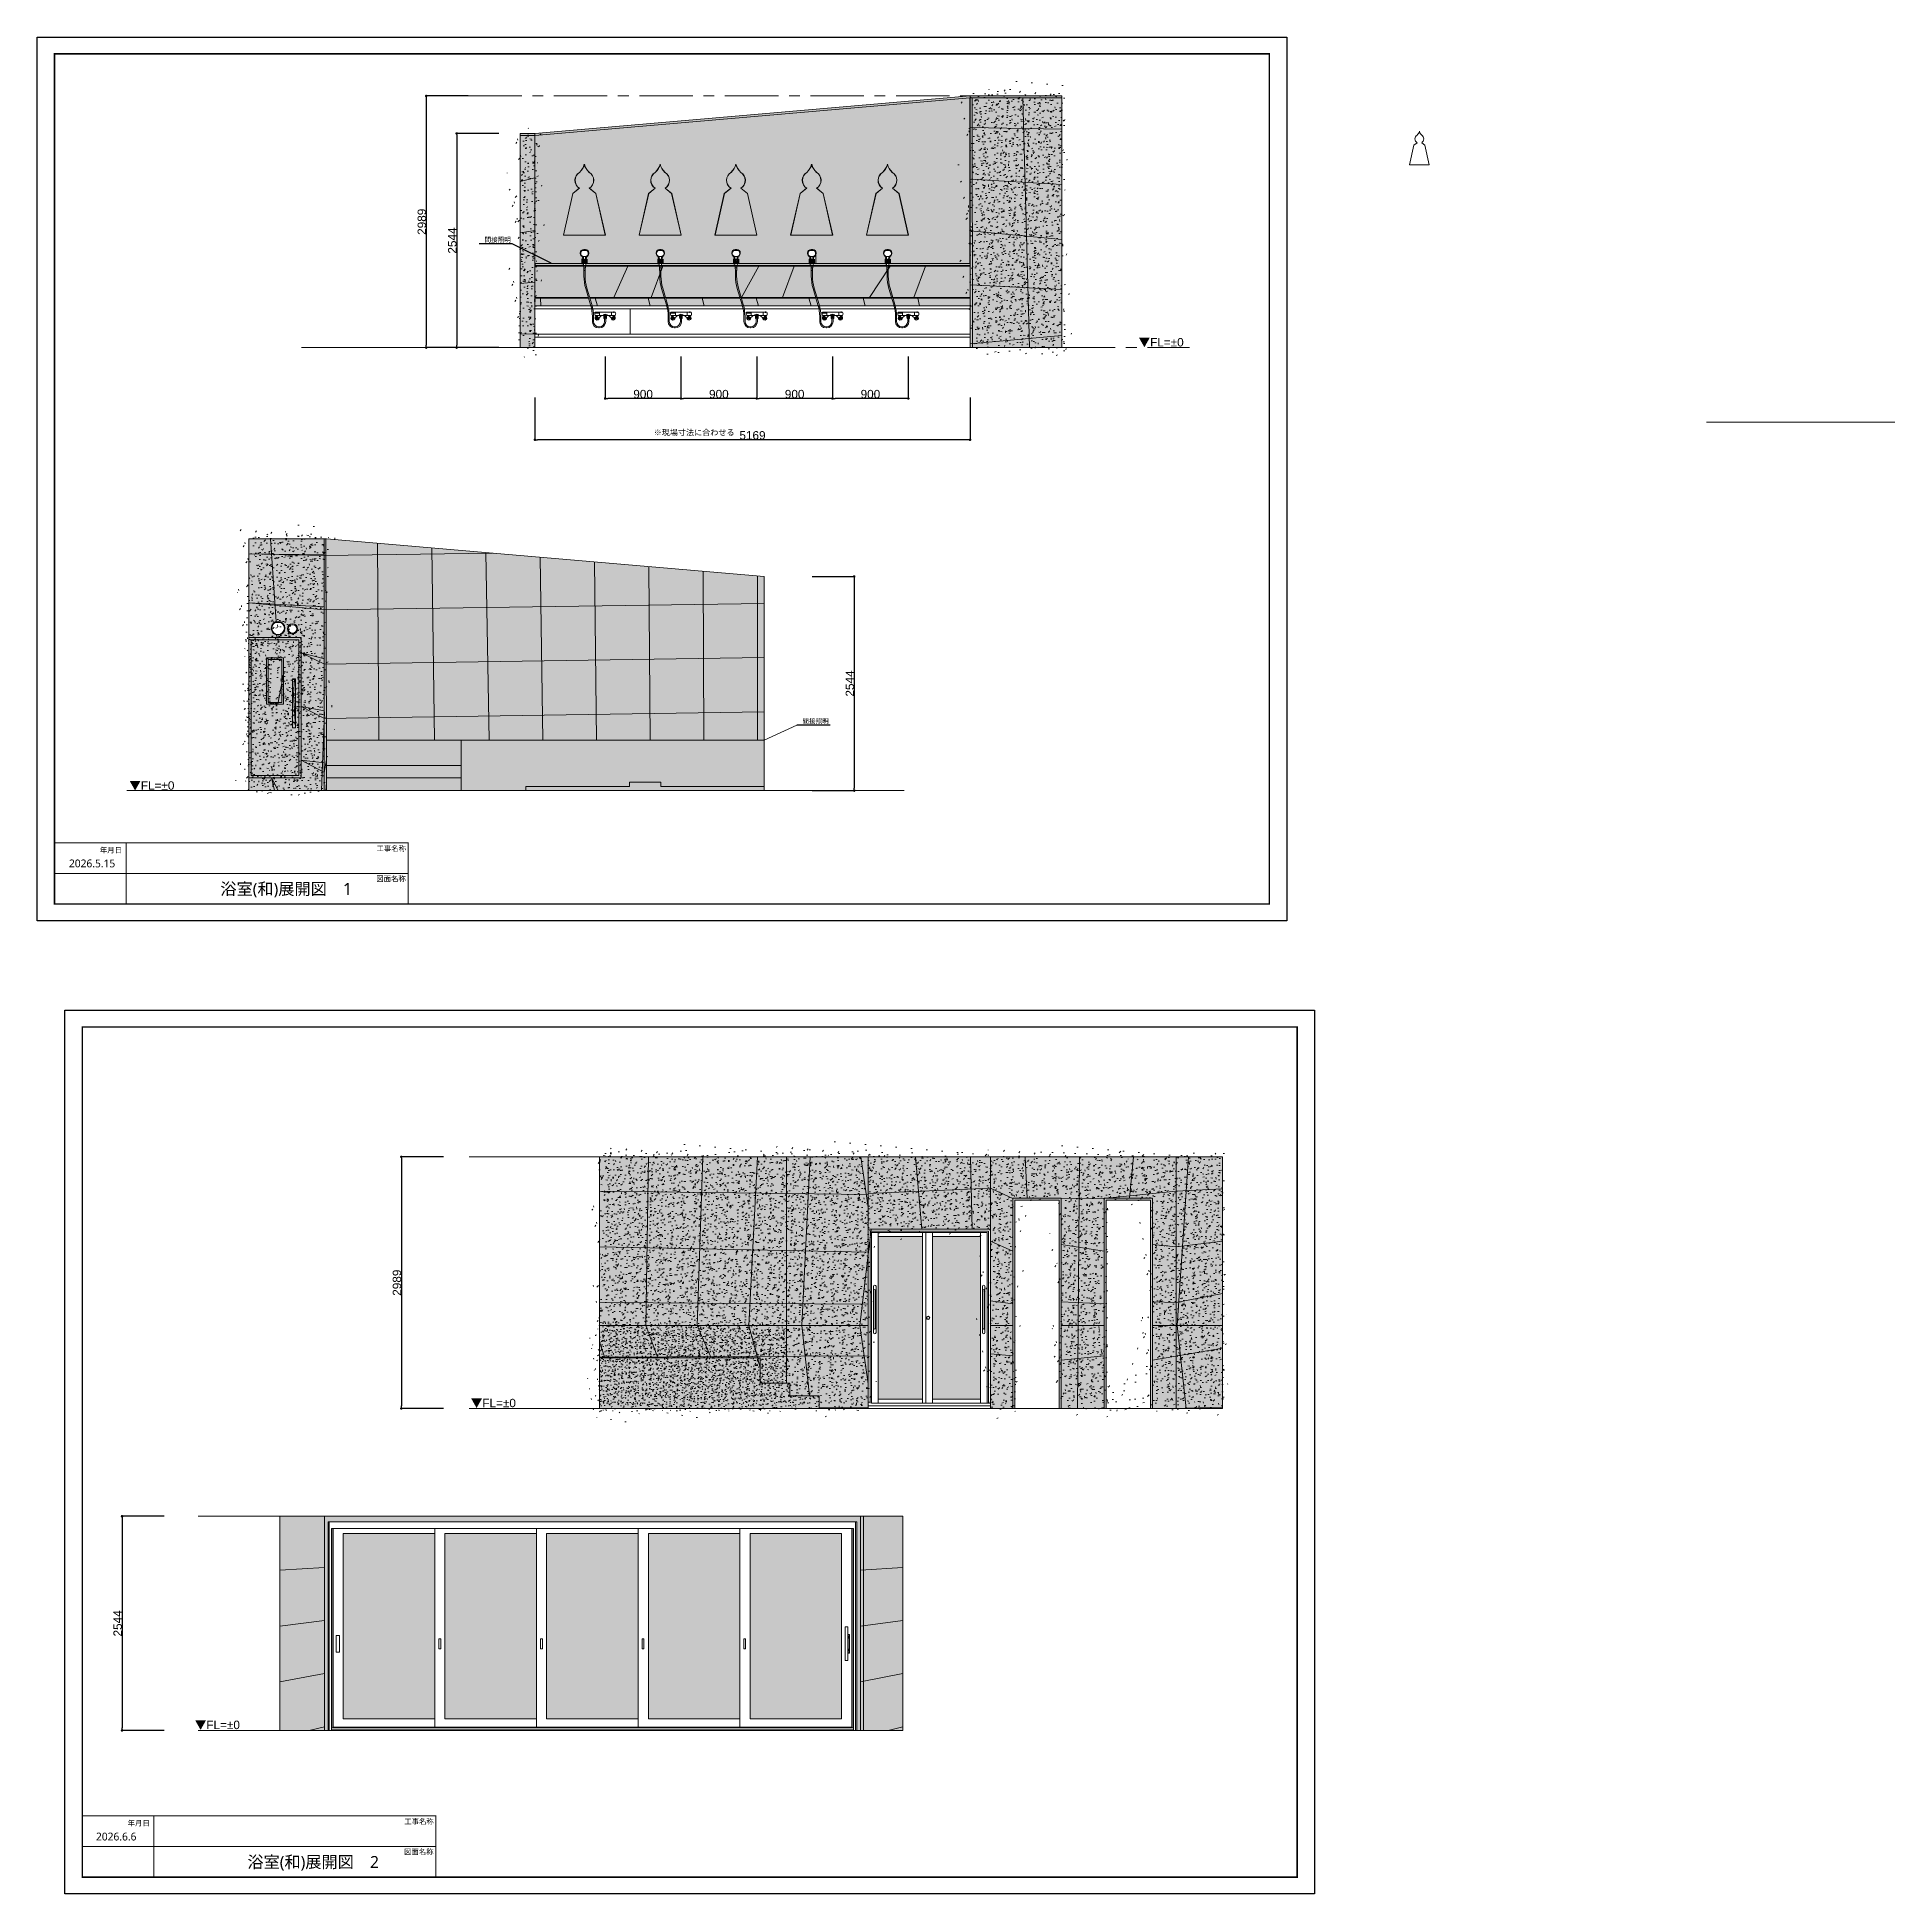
# Model space of a CAD drawing. Header units: millimetres. Extents: x 0 to 1313252738, y -131 to 560100888.
# Drawn here: x 1312754886 to 1312776951, y 559979150 to 560001204 of the extents above; entities that cross this region are included whole.
import ezdxf

# ---------------------------------------------------------------- set-up
doc = ezdxf.new("R2010")
doc.units = ezdxf.units.MM
doc.linetypes.add('CENTERX2', pattern=[101.60000000000001, 63.5, -12.7, 12.7, -12.7])
doc.layers.get('0').update_dxf_attribs({"lineweight": 0})
for name, color, linetype, lineweight in [('00003', 7, 'Continuous', 5), ('003間仕切り', 7, 'Continuous', 13), ('004寸法', 7, 'Continuous', 0), ('013立面外周', 7, 'Continuous', 0), ('014石洗面', 7, 'Continuous', 0), ('015連窓', 7, 'Continuous', 0), ('TOS_M1', 7, 'Continuous', 9), ('TOS_S3', 21, 'Continuous', 20)]:
    doc.layers.add(name, color=color, linetype=linetype, lineweight=lineweight)
doc.layers.add('01用紙枠', color=5, linetype='Continuous')
doc.layers.add('引出し線', color=7, linetype='Continuous')
doc.styles.add('onnjuku', font='arial.ttf')
doc.styles.add('メイリオ', font='')
doc.styles.get('メイリオ').set_extended_font_data('Meiryo')
doc.dimstyles.new('onnjuku', dxfattribs={"dimtxt": 100, "dimasz": 30, "dimexe": 1.25, "dimexo": 0.625, "dimtad": 1, "dimdec": 0, "dimtxsty": 'onnjuku', "dimblk": 'DOT', "dimcen": 2.5, "dimadec": 0, "dimazin": 0, "dimtfac": 1, "dimtdec": 0, "dimtmove": 0, "dimatfit": 3, "dimfxl": 500, "dimfxlon": 1, "dimarcsym": 0})
pattern_1 = [(50, (0, 0), (116.5981881574425, -10.20101474489797), [12.192, -134.112]), (355, (0, 0), (-22.55578971198037, 122.2763809529824), [9.753599999999997, -107.2899738688]), (100.4514447, (9.716484479999998, -0.8500822399999998), (94.04239813782608, 112.0753612238048), [10.361605632, -113.9777565439999]), (46.1842, (0, 32.51199999999999), (173.4905861709631, -26.90708987694537), [18.288, -201.168]), (96.63555760999996, (14.45753599999999, 30.26976), (151.9386457929619, 158.3527197425417), [15.5424148096, -170.9667892223999]), (351.1841511700001, (0, 32.51199999999999), (151.9386458015852, 158.3527197347408), [14.6303789248, -160.9342284287999]), (21, (16.25599999999999, 24.384), (97.03321041224476, -65.44972683973606), [12.192, -134.112]), (326, (16.25599999999999, 24.384), (39.55329814249411, 117.8802983182843), [9.753599999999997, -107.2896]), (71.45144499999998, (24.342100864, 18.92985606399999), (136.5865083383783, 52.43057208697934), [10.361605632, -113.9775600639999]), (37.50000000000001, (0, 0), (1.976706080378762, 54.11522487881798), [0, -105.98912, 0, -108.9152, 0, -107.696]), (7.499999999999999, (0, 0), (42.76458400659565, 64.11556788359648), [0, -62.09791999999999, 0, -103.55072, 0, -41.04639999999999]), (327.5, (-36.25088, 0), (86.7779809067977, -3.666396155311003), [0, -40.63999999999999, 0, -126.7968, 0, -168.2495999999999]), (317.5, (-52.50688, 0), (94.80267608705152, 16.27295426133313), [0, -52.83199999999999, 0, -84.20607999999999, 0, -119.4816])]
pattern_2 = [(50, (0, 0), (182.184668996004, -15.93908553890308), [19.05, -209.55]), (355, (0, 0), (-35.24342142496934, 191.0568452390351), [15.24, -167.64058417]), (100.4514447, (15.182007, -1.328253499999999), (146.9412470903533, 175.1177519121951), [16.19000879999999, -178.0902445999999]), (46.1842, (0, 50.8), (271.0790408921299, -42.04232793272715), [28.575, -314.325]), (96.63555760999996, (22.5899, 47.2965), (237.404134051503, 247.4261245977215), [24.28502314, -267.13560816]), (351.1841511700001, (0, 50.8), (237.404134064977, 247.4261245855327), [22.85996707, -251.45973192]), (21, (25.4, 38.1), (151.6143912691324, -102.2651981870876), [19.05, -209.55]), (326, (25.4, 38.1), (61.80202834764707, 184.1879661223192), [15.24, -167.64]), (71.45144499999998, (38.0345326, 29.5779001), (213.4164192787161, 81.92276888590524), [16.1900088, -178.0899375999999]), (37.50000000000001, (0, 0), (3.088603250591816, 84.55503887315311), [0, -165.608, 0, -170.18, 0, -168.275]), (7.499999999999999, (0, 0), (66.81966251030575, 100.1805748181195), [0, -97.028, 0, -161.798, 0, -64.135]), (327.5, (-56.642, 0), (135.5905951668714, -5.728743992673443), [0, -63.5, 0, -198.12, 0, -262.89]), (317.5, (-82.042, 0), (148.129181386018, 25.42649103333303), [0, -82.55, 0, -131.572, 0, -186.69])]
pattern_3 = [(0, (0, 0), (0, 635), []), (90, (0, 0), (-635, 3.89e-14), [])]
pattern_4 = [(50, (0, 0), (65.58648083856144, -5.73807079400511), [6.857999999999999, -75.438]), (355, (0, 0), (-12.68763171298896, 68.78046428605265), [5.486399999999999, -60.3506103012]), (100.4514447, (5.46552252, -0.47817126), (52.89884895252717, 63.04239068839025), [5.828403167999999, -64.11248805599999]), (46.1842, (0, 18.288), (97.58845472116677, -15.13523805578177), [10.287, -113.157]), (96.63555760999996, (8.132363999999999, 17.02674), (85.46548825854107, 89.07340485517975), [8.7426083304, -96.16881893760001]), (351.1841511700001, (0, 18.288), (85.46548826339173, 89.07340485079175), [8.2295881452, -90.52550349120001]), (21, (9.143999999999998, 13.716), (54.58118085688768, -36.81547134735154), [6.857999999999999, -75.438]), (326, (9.143999999999998, 13.716), (22.24873020515294, 66.30766780403493), [5.486399999999999, -60.35039999999999]), (71.45144499999998, (13.692431736, 10.648044036), (76.82991094033781, 29.49219679892589), [5.828403167999999, -64.112377536]), (37.50000000000001, (0, 0), (1.111897170213054, 30.43981399433512), [0, -59.61888, 0, -61.2648, 0, -60.57899999999999]), (7.499999999999999, (0, 0), (24.05507850371007, 36.06500693452303), [0, -34.93008, 0, -58.24728, 0, -23.0886]), (327.5, (-20.39112, 0), (48.8126142600737, -2.062347837362439), [0, -22.86, 0, -71.32319999999999, 0, -94.64039999999999]), (317.5, (-29.53512, 0), (53.3265052989665, 9.15353677199989), [0, -29.718, 0, -47.36592, 0, -67.2084])]

msp = doc.modelspace()

# ---------------------------------------------------------------- texts
at = {"layer": '003間仕切り', "char_height": 100, "attachment_point": 3, "style": 'onnjuku'}
for insert in [(1312768504.13453, 559997629.7642883), (1312756516.195585, 559992364.8578309), (1312760572.163185, 559985030.2296036), (1312757294.139768, 559981206.9742398)]:
    msp.add_mtext_dynamic_manual_height_columns('▼FL=±0', width=406.1946985721588, gutter_width=500, heights=[0], dxfattribs=dict(at, insert=insert))
at = {"layer": '003間仕切り', "color": 1, "insert": (1312763169.820334, 559996541.8234292), "char_height": 68.65956078149853, "attachment_point": 3, "style": 'onnjuku'}
msp.add_mtext_dynamic_manual_height_columns('{\\fMS PGothic|b0|i0|c128|p50;※現場寸法に合わせる}', width=1031.152792331407, gutter_width=343.2978039074927, heights=[0], dxfattribs=at)
at = {"layer": '01用紙枠', "style": 'メイリオ'}
for s, height, p in [('年月日', 62.68081194308591, (1312755630.571302, 559991516.4447621)), ('工事名称', 62.68081194308591, (1312758916.052401, 559991535.3824965)), ('2026.5.15', 92.96286878702621, (1312755263.515715, 559991342.9062079)), ('浴室(和)展開図\u30001', 141.0318268719432, (1312757061.8431, 559991016.1268874)), ('図面名称', 62.68081194308591, (1312758913.847966, 559991176.5348481)), ('2026.6.6', 92.96286878702621, (1312755584.518517, 559979784.2152723)), ('年月日', 62.68081194308591, (1312755959.981684, 559979958.5304538)), ('工事名称', 62.68081194308591, (1312759245.462783, 559979977.4681882)), ('図面名称', 62.68081194308591, (1312759243.258348, 559979618.6205398)), ('浴室(和)展開図\u30002', 141.0318268719432, (1312757383.205215, 559979458.2125791))]:
    msp.add_text(s, height=height, dxfattribs=at).set_placement(p)
at = {"layer": '引出し線', "char_height": 56.15856201356656, "attachment_point": 3, "style": 'onnjuku'}
for insert in [(1312760512.901299, 559998825.3640085), (1312764288.562635, 559993107.3770344)]:
    msp.add_mtext_dynamic_manual_height_columns('{\\fMS PGothic|b0|i0|c128|p50;間接照明}', width=391.3227515220642, gutter_width=280.7928100678328, heights=[0], dxfattribs=dict(at, insert=insert))

# ---------------------------------------------------------------- blocks, each defined once
blk = doc.blocks.new('_Dot')
at = {"color": 0, "linetype": 'ByBlock', "lineweight": -2}
blk.add_line((-0.5, 0), (-1, 0), dxfattribs=at)
at = {"color": 0, "linetype": 'ByBlock', "const_width": 0.5}
blk.add_lwpolyline([(-0.25, 0, 1), (0.25, 0, 1)], format="xyb", close=True, dxfattribs=at)
blk = doc.blocks.new('*D311')
at = {"layer": '003間仕切り', "color": 0, "lineweight": -2, "transparency": 16777216}
for p, q in [((1312760368.584271, 560000059.9860966), (1312759867.334271, 560000059.9860966)), ((1312759868.584272, 560000029.9860966), (1312759868.584272, 559997545.9860966)), ((1312760368.584271, 559997515.9860966), (1312759867.334271, 559997515.9860966))]:
    blk.add_line(p, q, dxfattribs=at)
at = {"layer": 'Defpoints', "color": 0, "transparency": 16777216}
for p in [(1312760622.820858, 560000059.9860966), (1312759868.584272, 559997515.9860966), (1312760622.820858, 559997515.9860966)]:
    blk.add_point(p, dxfattribs=at)
at = {"layer": '003間仕切り', "color": 0, "lineweight": -2, "transparency": 16777216, "xscale": 30, "yscale": 30, "zscale": 30}
for p, rotation in [((1312759868.584272, 560000059.9860966), 90), ((1312759868.584272, 559997515.9860966), 270)]:
    blk.add_blockref('_Dot', p, dxfattribs=dict(at, rotation=rotation))
at = {"layer": '003間仕切り', "color": 0, "transparency": 16777216, "insert": (1312759816.901973, 559998787.9860961), "char_height": 100, "attachment_point": 5, "rotation": 90, "style": 'onnjuku'}
blk.add_mtext('2544', dxfattribs=at)
blk = doc.blocks.new('*D312')
at = {"layer": '003間仕切り', "color": 0, "lineweight": -2, "transparency": 16777216}
for p, q in [((1312760006.802884, 560000504.9860966), (1312759505.552884, 560000504.9860966)), ((1312759506.802884, 560000474.9860966), (1312759506.802884, 559997545.9860966)), ((1312760006.802884, 559997515.9860966), (1312759505.552884, 559997515.9860966))]:
    blk.add_line(p, q, dxfattribs=at)
at = {"layer": 'Defpoints', "color": 0, "transparency": 16777216}
for p in [(1312767056.320863, 560000504.9860966), (1312759506.802884, 559997515.9860966), (1312767056.320863, 559997515.9860966)]:
    blk.add_point(p, dxfattribs=at)
at = {"layer": '003間仕切り', "color": 0, "lineweight": -2, "transparency": 16777216, "xscale": 30, "yscale": 30, "zscale": 30}
for p, rotation in [((1312759506.802884, 560000504.9860966), 90), ((1312759506.802884, 559997515.9860966), 270)]:
    blk.add_blockref('_Dot', p, dxfattribs=dict(at, rotation=rotation))
at = {"layer": '003間仕切り', "color": 0, "transparency": 16777216, "insert": (1312759455.120585, 559999010.4860961), "char_height": 100, "attachment_point": 5, "rotation": 90, "style": 'onnjuku'}
blk.add_mtext('2989', dxfattribs=at)
blk = doc.blocks.new('*D310')
at = {"layer": '003間仕切り', "color": 0, "lineweight": -2, "transparency": 16777216}
for p, q in [((1312760797.820863, 559996921.746662), (1312760797.820863, 559996420.496662)), ((1312765966.320863, 559996921.746662), (1312765966.320863, 559996420.496662)), ((1312765936.320863, 559996421.746662), (1312760827.820863, 559996421.746662))]:
    blk.add_line(p, q, dxfattribs=at)
at = {"layer": 'Defpoints', "color": 0, "transparency": 16777216}
for p in [(1312760797.820863, 559997202.5909512), (1312765966.320863, 559997202.5909512), (1312760797.820863, 559996421.746662)]:
    blk.add_point(p, dxfattribs=at)
at = {"layer": '003間仕切り', "color": 0, "lineweight": -2, "transparency": 16777216, "xscale": 30, "yscale": 30, "zscale": 30, "rotation": 180}
blk.add_blockref('_Dot', (1312760797.820863, 559996421.746662), dxfattribs=at)
at = {"layer": '003間仕切り', "color": 0, "lineweight": -2, "transparency": 16777216, "xscale": 30, "yscale": 30, "zscale": 30}
blk.add_blockref('_Dot', (1312765966.320863, 559996421.746662), dxfattribs=at)
at = {"layer": '003間仕切り', "color": 0, "transparency": 16777216, "insert": (1312763382.070863, 559996473.4289607), "char_height": 100, "attachment_point": 5, "style": 'onnjuku'}
blk.add_mtext('5169', dxfattribs=at)
blk = doc.blocks.new('シャワー（CAD素材.com）6')
for p, q in [((228.4675327484474, 496.7126358978522), (242.4675327484474, 496.7126358978522)), ((-63.53648554056781, -37), (-43.53648554056781, -36.9999999999985)), ((-25.10139553431403, -37), (-36.2069005262383, -30.60609532560102)), ((-25.10139553431145, -37), (4.898604465688549, -37)), ((4.898604465696859, -37.00000000000182), (16.00410945762115, -30.60609532560284))]:
    blk.add_line(p, q)
at = {"color": 0, "linetype": 'ByBlock', "lineweight": -2}
for points in [[(185.5072475233864, 701.7820226518918, -0.0111417901242819), (185.4675327484474, 703.5640453037806), (185.4675327484474, 706.0640453037806, -0.4142135623730951), (225.4675327484474, 746.0640453037806), (245.4675327484474, 746.0640453037806, -0.4142135623730951), (285.4675327484474, 706.0640453037806), (285.4675327484474, 703.5640453037806, -0.0111417901242819), (285.4278179735084, 701.7820226518918, -0.0111417901242819)], [(266.6161332248084, 669.6120689564278, -0.1401789939983999), (245.4675327484474, 663.5640453037806), (225.4675327484474, 663.5640453037806, -0.1401789939983999), (204.3189322720864, 669.6120689564278)], [(228.6895865648512, 602.2704759669388), (225.6252191685344, 635.5540032937236, 0.128046451833011), (215.3565606484153, 663.9922659197592)], [(255.5785048484722, 663.9922659197558, 0.1280464518329621), (245.3098463283605, 635.554003293729), (242.2454789026961, 602.2704759669388)], [(242.4675327484474, 496.7126358978522), (242.4675327484474, 427.8741492232976, -0.0720233165719984), (220.5757748063807, 283.9220318039362), (162.7730291116859, 88.72184602567283, 0.0720979576316849), (142.4831481309629, -51.25723590009586), (142.4831481309629, -109.5587712473214, -0.4142135623730951), (65.48314813096293, -186.5587712473214), (59.89860446568854, -186.5587712473214, -0.4142135623730951), (-17.10139553431145, -109.5587712473214), (-17.10139553431145, -51.50808584364206)], [(228.4675327484474, 496.7126358978522), (228.4675327484474, 427.9243514496658, -0.0720222663688198), (207.1656176472497, 287.9432255815802), (149.3492123444011, 92.69691123249063, 0.0720979576316849), (128.4831481309629, -51.25723590009586), (128.4831481309629, -109.5587712473214, -0.4142135623730951), (65.48314813096293, -172.5587712473214), (59.89860446568854, -172.5587712473214, -0.4142135623730951), (-3.10139553431145, -109.5587712473214), (-3.10139553431145, -51.50808584364206)], [(113.002713106529, -7.167098500647625, -0.2266808000550695), (109.5774199652951, -37), (4.898604465688549, -37, 0.3174465989128293), (-25.10139553431145, -36.99999999999818), (-129.7802110339144, -37, -0.2876315946159948), (-129.780211033918, 0), (-118.2049557341197, 0)], [(110.8271954048323, -2.161248285028705, 0.017930803460165), (109.5774199652951, 0), (-109.5774199652951, 0)], [(-95.07129761131, -37), (-115.7079972521096, -57.63669964079963, 1), (-94.4947938165133, -78.84990307639602), (-52.6370727056671, -36.99999999999866)], [(4.898604465688549, -63.80949922986474), (4.898604465688549, -75.48482572652574, -0.2996930360535929), (-25.10139553431145, -75.48482572652574), (-25.10139553431145, -63.80949922986474)], [(74.86850654268709, -37), (95.50520618348673, -57.63669964079963, -1), (74.29200274789036, -78.84990307639602), (32.44209967149436, -37)]]:
    blk.add_lwpolyline(points, format="xyb", dxfattribs=at)
for points in [[(255.267730762258, 634.637194916174), (250.4675327484474, 582.500000000003), (245.4675327484474, 528.2495191013288), (225.4675327484474, 528.2495191013288), (220.4675327484474, 582.500000000003), (215.6673347346368, 634.6371949161687, 0.1911171699446221), (198.9832571114275, 667.5236235681763, -0.2150170020979247), (185.4675327484474, 697.500000000003), (185.4675327484474, 700.000000000003, -0.4142135623730951), (225.4675327484474, 740.000000000003), (245.4675327484474, 740.000000000003, -0.4142135623730951), (285.4675327484474, 700.000000000003), (285.4675327484474, 697.500000000003, -0.2150170020978997), (271.9518083854673, 667.5236235681816, 0.1911171699446221)], [(190.4675327484474, 700.000000000003, -0.4142135623730951), (225.4675327484474, 735.000000000003), (245.4675327484474, 735.000000000003, -0.4142135623730951), (280.4675327484474, 700.000000000003), (280.4675327484474, 697.500000000003, -0.4142135623730951), (245.4675327484474, 662.500000000003), (225.4675327484474, 662.500000000003, -0.4142135623730951), (190.4675327484474, 697.500000000003)], [(-109.5774199652951, -1.442380824966676), (-109.5774199652951, 3.724956350157299, 0.4211068939714659), (-118.2049557341197, 3.724956350157299), (-118.2049557341197, -1.442380824966676, 0.4211068939714659)], [(111.0192290007908, -9.800085328548446), (115.5671335564948, -3.762944544265337, 0.6187673671602595), (114.7684085652618, -2.161248285028705), (78.65388327930486, -2.161248285028705, 0.0995285831151658), (78.26740738029184, -2.238948778642225), (63.86016496346929, -8.276089562925335, 0.8189613537227288), (64.24664086248593, -10.19838906931181), (110.2205040095578, -10.19838906931181, 0.2355079800679006)]]:
    blk.add_lwpolyline(points, format="xyb", close=True, dxfattribs=at)
for points in [[(244.4675327484474, 528.2495191013288), (243.4675327484474, 496.7126358978522), (227.4675327484474, 496.7126358978522), (226.4675327484474, 528.2495191013288)], [(-85.10139553431145, -37), (-85.10139553431145, 0)], [(56.89056787885784, 0), (56.89056787885784, -37)], [(-25.10139553431145, -42.68366773848538), (-25.10139553431145, -37)], [(-20.10139553431145, -37.00000000000076), (-20.10139553431145, -51.50808584364206), (-0.1013955343114503, -51.50808584364206), (-0.1013955343114503, -37.00000000000076)], [(4.898604465688549, -37), (4.898604465688549, -42.68366773848538)]]:
    blk.add_lwpolyline(points, dxfattribs=at)
for points in [[(-105.1013955343114, -53.24330135859781), (-118.0917765910781, -60.74330135859781), (-118.0917765910781, -75.74330135859782), (-105.1013955343114, -83.24330135859782), (-92.1110144775448, -75.74330135859782), (-92.1110144775448, -60.74330135859781)], [(-26.10139553431145, -42.68366773848538), (5.89860446568855, -42.68366773848538), (5.89860446568855, -63.80949922986474), (-26.10139553431145, -63.80949922986474)], [(84.89860446568855, -53.24330135859781), (97.8889855224552, -60.74330135859781), (97.8889855224552, -75.74330135859782), (84.89860446568855, -83.24330135859782), (71.90822340892191, -75.74330135859782), (71.90822340892191, -60.74330135859781)]]:
    blk.add_lwpolyline(points, close=True, dxfattribs=at)
for centre in [(-105.1013955343114, -68.24330135859782), (84.89860446568855, -68.24330135859782)]:
    blk.add_circle(centre, 8, dxfattribs=at)
for centre, radius, start, end in [((-113.8911878497056, 6.37874001649834), 6.030217979685402, 224.3274100939888, 315.6725899060111), ((-105.1013955343114, -68.24330135859782), 25, 81.86989764577955, 8.130102354098863), ((84.89860446568855, -68.24330135859782), 25, 171.8698976459011, 98.13010235411545)]:
    blk.add_arc(centre, radius, start, end, dxfattribs=at)
blk.add_arc((-10.10139553431009, -73.90626925901756), 50.5608786864678, 58.91438979686114, 121.0856102031348)
blk = doc.blocks.new('*D313')
at = {"layer": '004寸法', "color": 0, "lineweight": -2, "transparency": 16777216}
for p, q in [((1312764332.820863, 559997411.414059), (1312764332.820863, 559996910.164059)), ((1312765232.820863, 559997411.414059), (1312765232.820863, 559996910.164059)), ((1312765202.820863, 559996911.414059), (1312764362.820863, 559996911.414059))]:
    blk.add_line(p, q, dxfattribs=at)
at = {"layer": 'Defpoints', "color": 0, "transparency": 16777216}
for p in [(1312764332.820863, 559997610.2750363), (1312765232.820863, 559997633.6204269), (1312764332.820863, 559996911.414059)]:
    blk.add_point(p, dxfattribs=at)
at = {"layer": '004寸法', "color": 0, "lineweight": -2, "transparency": 16777216, "xscale": 30, "yscale": 30, "zscale": 30, "rotation": 180}
blk.add_blockref('_Dot', (1312764332.820863, 559996911.414059), dxfattribs=at)
at = {"layer": '004寸法', "color": 0, "lineweight": -2, "transparency": 16777216, "xscale": 30, "yscale": 30, "zscale": 30}
blk.add_blockref('_Dot', (1312765232.820863, 559996911.414059), dxfattribs=at)
at = {"layer": '004寸法', "color": 0, "transparency": 16777216, "insert": (1312764782.820863, 559996963.096358), "char_height": 100, "attachment_point": 5, "style": 'onnjuku'}
blk.add_mtext('900', dxfattribs=at)
blk = doc.blocks.new('*D314')
at = {"layer": '004寸法', "color": 0, "lineweight": -2, "transparency": 16777216}
for p, q in [((1312763432.820863, 559997411.414059), (1312763432.820863, 559996910.164059)), ((1312764332.820863, 559997411.414059), (1312764332.820863, 559996910.164059)), ((1312764302.820863, 559996911.414059), (1312763462.820863, 559996911.414059))]:
    blk.add_line(p, q, dxfattribs=at)
at = {"layer": 'Defpoints', "color": 0, "transparency": 16777216}
for p in [(1312763432.820863, 559997601.3821257), (1312764332.820863, 559997610.2750361), (1312763432.820863, 559996911.414059)]:
    blk.add_point(p, dxfattribs=at)
at = {"layer": '004寸法', "color": 0, "lineweight": -2, "transparency": 16777216, "xscale": 30, "yscale": 30, "zscale": 30, "rotation": 180}
blk.add_blockref('_Dot', (1312763432.820863, 559996911.414059), dxfattribs=at)
at = {"layer": '004寸法', "color": 0, "lineweight": -2, "transparency": 16777216, "xscale": 30, "yscale": 30, "zscale": 30}
blk.add_blockref('_Dot', (1312764332.820863, 559996911.414059), dxfattribs=at)
at = {"layer": '004寸法', "color": 0, "transparency": 16777216, "insert": (1312763882.820863, 559996963.0963578), "char_height": 100, "attachment_point": 5, "style": 'onnjuku'}
blk.add_mtext('900', dxfattribs=at)
blk = doc.blocks.new('*D315')
at = {"layer": '004寸法', "color": 0, "lineweight": -2, "transparency": 16777216}
for p, q in [((1312762532.820863, 559997411.4140592), (1312762532.820863, 559996910.1640592)), ((1312763432.820863, 559997411.4140592), (1312763432.820863, 559996910.1640592)), ((1312763402.820863, 559996911.4140592), (1312762562.820863, 559996911.4140592))]:
    blk.add_line(p, q, dxfattribs=at)
at = {"layer": 'Defpoints', "color": 0, "transparency": 16777216}
for p in [(1312762532.820863, 559997596.620427), (1312763432.820863, 559997601.3821259), (1312762532.820863, 559996911.4140592)]:
    blk.add_point(p, dxfattribs=at)
at = {"layer": '004寸法', "color": 0, "lineweight": -2, "transparency": 16777216, "xscale": 30, "yscale": 30, "zscale": 30, "rotation": 180}
blk.add_blockref('_Dot', (1312762532.820863, 559996911.4140592), dxfattribs=at)
at = {"layer": '004寸法', "color": 0, "lineweight": -2, "transparency": 16777216, "xscale": 30, "yscale": 30, "zscale": 30}
blk.add_blockref('_Dot', (1312763432.820863, 559996911.4140592), dxfattribs=at)
at = {"layer": '004寸法', "color": 0, "transparency": 16777216, "insert": (1312762982.820863, 559996963.0963581), "char_height": 100, "attachment_point": 5, "style": 'onnjuku'}
blk.add_mtext('900', dxfattribs=at)
blk = doc.blocks.new('*D316')
at = {"layer": '004寸法', "color": 0, "lineweight": -2, "transparency": 16777216}
for p, q in [((1312761632.820863, 559997411.414059), (1312761632.820863, 559996910.164059)), ((1312762532.820863, 559997411.414059), (1312762532.820863, 559996910.164059)), ((1312762502.820863, 559996911.414059), (1312761662.820863, 559996911.414059))]:
    blk.add_line(p, q, dxfattribs=at)
at = {"layer": 'Defpoints', "color": 0, "transparency": 16777216}
for p in [(1312761632.820863, 559997596.6204269), (1312762532.820863, 559997596.6204269), (1312761632.820863, 559996911.414059)]:
    blk.add_point(p, dxfattribs=at)
at = {"layer": '004寸法', "color": 0, "lineweight": -2, "transparency": 16777216, "xscale": 30, "yscale": 30, "zscale": 30, "rotation": 180}
blk.add_blockref('_Dot', (1312761632.820863, 559996911.414059), dxfattribs=at)
at = {"layer": '004寸法', "color": 0, "lineweight": -2, "transparency": 16777216, "xscale": 30, "yscale": 30, "zscale": 30}
blk.add_blockref('_Dot', (1312762532.820863, 559996911.414059), dxfattribs=at)
at = {"layer": '004寸法', "color": 0, "transparency": 16777216, "insert": (1312762082.820863, 559996963.096358), "char_height": 100, "attachment_point": 5, "style": 'onnjuku'}
blk.add_mtext('900', dxfattribs=at)
blk = doc.blocks.new('*D317')
at = {"color": 0, "lineweight": -2, "transparency": 16777216}
for p, q in [((1312764090.635043, 559994798.1606377), (1312764591.885043, 559994798.1606377)), ((1312764590.635042, 559994768.1606377), (1312764590.635042, 559992284.1606377)), ((1312764090.635043, 559992254.1606377), (1312764591.885043, 559992254.1606377))]:
    blk.add_line(p, q, dxfattribs=at)
at = {"layer": 'Defpoints', "color": 0, "transparency": 16777216}
for p in [(1312763521.708104, 559994798.1606377), (1312763521.708104, 559992254.1606377), (1312764590.635042, 559992254.1606377)]:
    blk.add_point(p, dxfattribs=at)
at = {"color": 0, "lineweight": -2, "transparency": 16777216, "xscale": 30, "yscale": 30, "zscale": 30}
for p, rotation in [((1312764590.635042, 559994798.1606377), 90), ((1312764590.635042, 559992254.1606377), 270)]:
    blk.add_blockref('_Dot', p, dxfattribs=dict(at, rotation=rotation))
at = {"color": 0, "transparency": 16777216, "insert": (1312764538.952744, 559993526.1606373), "char_height": 100, "attachment_point": 5, "rotation": 90, "style": 'onnjuku'}
blk.add_mtext('2544', dxfattribs=at)
blk = doc.blocks.new('*D318')
at = {"color": 0, "lineweight": -2, "transparency": 16777216}
for p, q in [((1312759711.4357, 559987903.9327757), (1312759210.1857, 559987903.9327757)), ((1312759211.4357, 559987873.9327757), (1312759211.4357, 559984944.9327757)), ((1312759711.4357, 559984914.9327757), (1312759210.1857, 559984914.9327757))]:
    blk.add_line(p, q, dxfattribs=at)
at = {"layer": 'Defpoints', "color": 0, "transparency": 16777216}
for p in [(1312760018.92576, 559987903.9327757), (1312759211.4357, 559984914.9327757), (1312760018.92576, 559984914.9327757)]:
    blk.add_point(p, dxfattribs=at)
at = {"color": 0, "lineweight": -2, "transparency": 16777216, "xscale": 30, "yscale": 30, "zscale": 30}
for p, rotation in [((1312759211.4357, 559987903.9327757), 90), ((1312759211.4357, 559984914.9327757), 270)]:
    blk.add_blockref('_Dot', p, dxfattribs=dict(at, rotation=rotation))
at = {"color": 0, "transparency": 16777216, "insert": (1312759159.753401, 559986409.4327753), "char_height": 100, "attachment_point": 5, "rotation": 90, "style": 'onnjuku'}
blk.add_mtext('2989', dxfattribs=at)
blk = doc.blocks.new('A$C3F3F13E4')
for p, q in [((-11.5, 0), (-11.5, -120)), ((11.5, 0), (-11.5, 0)), ((11.5, 0), (11.5, -120)), ((11.5, -120), (-11.5, -120))]:
    blk.add_line(p, q)
blk = doc.blocks.new('A$C4bc8802b')
at = {"layer": 'TOS_S3', "linetype": 'Continuous'}
for p, q in [((7.084991612704469, 66.00000000000091), (7.084991612704469, 84.00000000000091)), ((8.08499161270447, 84.99999999999909), (19.99999999999271, 85.00000000000091)), ((8.08499161270447, 85.00000000000091), (20, 85.00000000000091)), ((8.08499161270447, 65.00000000000091), (20, 65.00000000000091)), ((8.08499161270447, 65.00000000000091), (20, 65.00000000000091)), ((19.99999999999271, 198.9987676208011), (20.99999999999273, 199.9987676208011)), ((19.99999999999271, 198.9987676208011), (20, 159.9987676208011)), ((20, -159.998767620792), (20, 159.9987676208011)), ((22.49999999999273, 199.9987676208011), (20.99999999999273, 199.9987676208011)), ((34.49999999999273, 199.9987676208011), (22.49999999999273, 199.9987676208011)), ((34.49999999999273, 199.9987676208011), (49.49999999999272, 199.9987676208011)), ((49.49999999999272, 199.9987676208011), (50.99999999999272, 199.9987676208011)), ((51.99999999999272, 198.9987676208011), (50.99999999999272, 199.9987676208011)), ((51.99999999999272, 198.9987676208011), (52, 102.5534237610454)), ((52, -198.9987676207993), (52, 102.5534237610454)), ((7.084991612704469, -66.00000000000091), (7.084991612704469, -83.99999999999909)), ((8.08499161270447, -65.00000000000091), (20, -64.99999999999909)), ((8.08499161270447, -65.00000000000091), (15.58499161270447, -64.99999999999909)), ((8.08499161270447, -84.99999999999729), (19.99999999999271, -84.99999999999909)), ((8.08499161270447, -84.99999999999909), (20, -84.99999999999909)), ((20, -198.9987676207993), (20, -159.998767620792)), ((20, -198.9987676207993), (21, -199.9987676207993)), ((22.5, -199.9987676207993), (21, -199.9987676207993)), ((34.5, -199.9987676207993), (22.5, -199.9987676207993)), ((34.5, -199.9987676207993), (49.5, -199.9987676207993)), ((49.5, -199.9987676207993), (51, -199.9987676207993)), ((52, -198.9987676207993), (51, -199.9987676207993))]:
    blk.add_line(p, q, dxfattribs=at)
at = {"layer": 'TOS_S3'}
for points in [[(20, -110.0000000000009), (1, -110.0000000000009, -0.4142135623730951), (0, -109.0000000000009), (0, 109.0000000000009, -0.4142135623730951), (1, 110.0000000000009), (20, 110.0000000000009)], [(20, -107.0000000000009), (4, -107.0000000000009, -0.4142135623730951), (3, -106.0000000000009), (3, 106.0000000000009, -0.4142135623730951), (4, 107.0000000000009), (20, 107.0000000000009)]]:
    blk.add_lwpolyline(points, format="xyb", dxfattribs=at)
at = {"layer": 'TOS_S3', "linetype": 'Continuous'}
for centre, start, end in [((8.08499161270447, 84.00000000000091), 90, 180), ((8.08499161270447, 66.00000000000091), 180, 270), ((8.08499161270447, -66.00000000000091), 90, 180), ((8.08499161270447, -83.99999999999909), 180, 270)]:
    blk.add_arc(centre, 1, start, end, dxfattribs=at)
blk = doc.blocks.new('*D319')
at = {"layer": 'Defpoints', "color": 0, "transparency": 16777216}
for p in [(1312756797.338895, 559983634.7738988), (1312755894.068248, 559981090.7738988), (1312756797.338895, 559981090.7738988)]:
    blk.add_point(p, dxfattribs=at)
at = {"layer": 'TOS_M1', "color": 0, "lineweight": -2, "transparency": 16777216}
for p, q in [((1312756394.068248, 559983634.7738988), (1312755892.818249, 559983634.7738988)), ((1312755894.068248, 559983604.7738988), (1312755894.068248, 559981120.7738988)), ((1312756394.068248, 559981090.7738988), (1312755892.818249, 559981090.7738988))]:
    blk.add_line(p, q, dxfattribs=at)
at = {"layer": 'TOS_M1', "color": 0, "lineweight": -2, "transparency": 16777216, "xscale": 30, "yscale": 30, "zscale": 30}
for p, rotation in [((1312755894.068248, 559983634.7738988), 90), ((1312755894.068248, 559981090.7738988), 270)]:
    blk.add_blockref('_Dot', p, dxfattribs=dict(at, rotation=rotation))
at = {"layer": 'TOS_M1', "color": 0, "transparency": 16777216, "insert": (1312755842.38595, 559982362.7738985), "char_height": 100, "attachment_point": 5, "rotation": 90, "style": 'onnjuku'}
blk.add_mtext('2544', dxfattribs=at)

# ---------------------------------------------------------------- dimensions: what is measured, and where the dimension line sits
for base, p1, p2, picture, middle in [((1312764590.635042, 559992254.1606377), (1312763521.708103, 559994798.1606375), (1312763521.708103, 559992254.1606375), '*D317', (1312764538.952744, 559993526.1606373)), ((1312759211.4357, 559984914.9327757), (1312760018.925759, 559987903.9327756), (1312760018.925759, 559984914.9327756), '*D318', (1312759159.753401, 559986409.4327753))]:
    dim = msp.add_linear_dim(base=base, p1=p1, p2=p2, angle=90, dimstyle='onnjuku')
    dim.commit()
    dim.dimension.update_dxf_attribs({"geometry": picture, "text_midpoint": middle})
at = {"layer": '003間仕切り'}
for base, p1, p2, angle, picture, middle in [((1312759506.802884, 559997515.9860966), (1312767056.320863, 560000504.9860965), (1312767056.320863, 559997515.9860965), 90, '*D312', (1312759455.120585, 559999010.4860961)), ((1312759868.584272, 559997515.9860966), (1312760622.820858, 560000059.9860964), (1312760622.820858, 559997515.9860965), 90, '*D311', (1312759816.901973, 559998787.9860961)), ((1312760797.820863, 559996421.746662), (1312765966.320863, 559997202.5909512), (1312760797.820863, 559997202.5909512), 180, '*D310', (1312763382.070863, 559996473.4289607))]:
    dim = msp.add_linear_dim(base=base, p1=p1, p2=p2, angle=angle, dimstyle='onnjuku', dxfattribs=at)
    dim.commit()
    dim.dimension.update_dxf_attribs({"geometry": picture, "text_midpoint": middle})
at = {"layer": '004寸法'}
for base, p1, p2, picture, middle in [((1312761632.820863, 559996911.414059), (1312762532.820863, 559997596.6204269), (1312761632.820863, 559997596.6204269), '*D316', (1312762082.820863, 559996963.096358)), ((1312762532.820863, 559996911.4140592), (1312763432.820863, 559997601.3821259), (1312762532.820863, 559997596.620427), '*D315', (1312762982.820863, 559996963.0963581)), ((1312763432.820863, 559996911.414059), (1312764332.820863, 559997610.2750361), (1312763432.820863, 559997601.3821257), '*D314', (1312763882.820863, 559996963.0963578))]:
    dim = msp.add_linear_dim(base=base, p1=p1, p2=p2, angle=180, dimstyle='onnjuku', override={"dimtmove": 1}, dxfattribs=at)
    dim.commit()
    dim.dimension.update_dxf_attribs({"geometry": picture, "text_midpoint": middle})
dim = msp.add_linear_dim(base=(1312764332.820863, 559996911.414059), p1=(1312765232.820863, 559997633.6204269), p2=(1312764332.820863, 559997610.2750363), angle=180, dimstyle='onnjuku', dxfattribs=at)
dim.commit()
dim.dimension.update_dxf_attribs({"geometry": '*D313', "text_midpoint": (1312764782.820863, 559996963.096358)})
at = {"layer": 'TOS_M1'}
dim = msp.add_linear_dim(base=(1312755894.068248, 559981090.7738988), p1=(1312756797.338894, 559983634.7738987), p2=(1312756797.338894, 559981090.7738985), angle=90, dimstyle='onnjuku', dxfattribs=at)
dim.commit()
dim.dimension.update_dxf_attribs({"geometry": '*D319', "text_midpoint": (1312755842.38595, 559982362.7738985)})

# ---------------------------------------------------------------- hatches: boundary and pattern name
at = {"true_color": 0xe1b36b, "transparency": 33554602}
h = msp.add_hatch(color=43, dxfattribs=at)
h.dxf.hatch_style = 1
h.paths.add_polyline_path([(1312760797.820863, 559998513.9860964), (1312760905.320863, 559998513.9860964), (1312761372.666678, 559998513.9860964), (1312761374.786474, 559998490.9860965), (1312760797.820863, 559998490.9860965)])
h = msp.add_hatch(color=43, dxfattribs=at)
h.dxf.hatch_style = 1
h.paths.add_polyline_path([(1312761401.837192, 559998513.9860964), (1312762272.666678, 559998513.9860964), (1312762274.786474, 559998490.9860965), (1312761399.717395, 559998490.9860965)])
h = msp.add_hatch(color=43, dxfattribs=at)
h.dxf.hatch_style = 1
h.paths.add_polyline_path([(1312762301.837192, 559998513.9860964), (1312763172.666678, 559998513.9860964), (1312763174.786474, 559998490.9860965), (1312762299.717395, 559998490.9860965)])
h = msp.add_hatch(color=43, dxfattribs=at)
h.dxf.hatch_style = 1
h.paths.add_polyline_path([(1312763201.837192, 559998513.9860964), (1312764072.666678, 559998513.9860964), (1312764074.786475, 559998490.9860965), (1312763199.717395, 559998490.9860965)])
h = msp.add_hatch(color=43, dxfattribs=at)
h.dxf.hatch_style = 1
h.paths.add_polyline_path([(1312764101.837192, 559998513.9860964), (1312764972.666678, 559998513.9860964), (1312764974.786475, 559998490.9860965), (1312764099.717395, 559998490.9860965)])
h = msp.add_hatch(color=43, dxfattribs=at)
h.dxf.hatch_style = 1
h.paths.add_polyline_path([(1312765001.837192, 559998513.9860964), (1312765966.320863, 559998513.9860964), (1312765966.320863, 559998490.9860965), (1312764999.717395, 559998490.9860965)])
at = {"transparency": 33554687}
h = msp.add_hatch(dxfattribs=at)
h.set_pattern_fill('ANSI32', color=256, scale=2.2, angle=136)
h.set_pattern_definition([(181, (59274.44904136657, -55212.65774691106), (0.3657151768932803, -20.95180845200218), []), (181, (59267.34319708763, -55205.79571285536), (0.3657151768932803, -20.95180845200218), [])])
h.paths.add_polyline_path([(1312757822.693832, 559994183.3076649, -1), (1312757672.693832, 559994183.3076649, -1)])
at = {"true_color": 0xe1b36b, "transparency": 33554602}
h = msp.add_hatch(color=43, dxfattribs=at)
h.dxf.hatch_style = 1
h.paths.add_polyline_path([(1312757610.964895, 559993831.2950636), (1312757810.964894, 559993831.2950636), (1312757810.964894, 559993281.2950636), (1312757710.964895, 559993281.2950636), (1312757610.964895, 559993281.2950636)])
h.paths.add_polyline_path([(1312757630.964895, 559993811.2950636), (1312757630.964895, 559993301.2950636), (1312757710.964895, 559993301.2950636), (1312757790.964895, 559993301.2950636), (1312757790.964895, 559993811.2950636)], flags=16)
h.paths.add_polyline_path([(1312757917.418017, 559993582.353658), (1312757955.388139, 559993582.353658), (1312757955.388139, 559992999.9104552), (1312757917.418017, 559992999.9104552)])
at = {"true_color": 0x4f3717, "transparency": 33554687}
h = msp.add_hatch(dxfattribs=at)
h.set_pattern_fill('ANSI31', color=39, scale=27, angle=224)
h.set_pattern_definition([(269, (0, 0), (85.71194366728163, -1.496107541836131), [])])
h.paths.add_polyline_path([(1312757917.418017, 559993582.353658), (1312757955.388139, 559993582.353658), (1312757955.388139, 559992999.9104552), (1312757917.418017, 559992999.9104552)])
h.paths.add_polyline_path([(1312757630.964895, 559993811.2950636), (1312757790.964895, 559993811.2950636), (1312757790.964895, 559993301.2950636), (1312757710.964895, 559993301.2950636), (1312757630.964895, 559993301.2950636)], flags=16)
h.paths.add_polyline_path([(1312757610.964895, 559993831.2950636), (1312757810.964894, 559993831.2950636), (1312757810.964894, 559993281.2950636), (1312757710.964895, 559993281.2950636), (1312757610.964895, 559993281.2950636)])
h.paths.add_polyline_path([(1312757790.964895, 559993811.2950636), (1312757630.964895, 559993811.2950636), (1312757630.964895, 559993301.2950636), (1312757710.964895, 559993301.2950636), (1312757790.964895, 559993301.2950636)], flags=0)
at = {"transparency": 33554687}
h = msp.add_hatch(color=256, dxfattribs=at)
h.dxf.hatch_style = 1
h.set_gradient(color1=(173, 221, 247), name='CYLINDER')
h.paths.add_polyline_path([(1312757630.964895, 559993811.2950636), (1312757790.964895, 559993811.2950636), (1312757790.964895, 559993301.2950636), (1312757710.964895, 559993301.2950636), (1312757630.964895, 559993301.2950636)])
h = msp.add_hatch(color=256, dxfattribs=at)
h.dxf.hatch_style = 1
h.set_gradient(color1=(173, 221, 247), name='CYLINDER')
h.paths.add_polyline_path([(1312764874.44676, 559986956.5394436), (1312765401.63426, 559986956.5394436), (1312765401.63426, 559985026.5394439), (1312764874.446761, 559985026.5394439)])
h = msp.add_hatch(color=256, dxfattribs=at)
h.dxf.hatch_style = 1
h.set_gradient(color1=(173, 221, 247), name='CYLINDER')
h.paths.add_polyline_path([(1312765521.634261, 559986956.5394439), (1312766088.82176, 559986956.5394439), (1312766088.82176, 559985026.5394439), (1312765521.634261, 559985026.5394439)])
h = msp.add_hatch(color=256, dxfattribs=at)
h.dxf.hatch_style = 1
h.set_gradient(color1=(173, 221, 247), name='CYLINDER')
h.paths.add_polyline_path([(1312758521.096856, 559983428.7738985), (1312759609.093101, 559983428.7738985), (1312759609.093101, 559981230.7738986), (1312758521.096856, 559981230.7738986)])
h = msp.add_hatch(color=256, dxfattribs=at)
h.dxf.hatch_style = 1
h.set_gradient(color1=(173, 221, 247), name='CYLINDER')
h.paths.add_polyline_path([(1312759729.093101, 559983428.7738985), (1312760817.093131, 559983428.7738985), (1312760817.093131, 559981230.7738986), (1312759729.093101, 559981230.7738986)])
h = msp.add_hatch(color=256, dxfattribs=at)
h.dxf.hatch_style = 1
h.set_gradient(color1=(173, 221, 247), name='CYLINDER')
h.paths.add_polyline_path([(1312760937.093131, 559983428.7738985), (1312762025.093161, 559983428.7738985), (1312762025.093161, 559981230.7738986), (1312760937.093131, 559981230.7738986)])
h = msp.add_hatch(color=256, dxfattribs=at)
h.dxf.hatch_style = 1
h.set_gradient(color1=(173, 221, 247), name='CYLINDER')
h.paths.add_polyline_path([(1312762145.093161, 559983428.7738985), (1312763233.093191, 559983428.7738985), (1312763233.093191, 559981230.7738986), (1312762145.093161, 559981230.7738986)])
h = msp.add_hatch(color=256, dxfattribs=at)
h.dxf.hatch_style = 1
h.set_gradient(color1=(173, 221, 247), name='CYLINDER')
h.paths.add_polyline_path([(1312763353.093191, 559983428.7738985), (1312764441.093221, 559983428.7738985), (1312764441.093221, 559981230.7738986), (1312763353.093191, 559981230.7738986)])
at = {"layer": '014石洗面', "transparency": 33554687}
h = msp.add_hatch(color=256, dxfattribs=at)
h.dxf.hatch_style = 1
h.set_gradient(color1=(147, 149, 152), name='CYLINDER')
h.paths.add_polyline_path([(1312761397.251935, 559998464.2356157), (1312761398.887909, 559998481.9860964), (1312765966.320863, 559998481.9860964), (1312765966.320863, 559998110.9860965), (1312760797.820863, 559998110.9860965), (1312760797.820863, 559998481.9860964), (1312761375.61596, 559998481.9860964), (1312761377.251935, 559998464.2356155)])
h = msp.add_hatch(dxfattribs=at)
h.set_pattern_fill('ANSI32', color=256, scale=150, angle=23)
h.set_pattern_definition([(68, (-1896.229685544967, -10760.849807024), (-1324.713932212298, 535.2191703429844), []), (68, (-1276.251716900107, -10497.68477272946), (-1324.713932212298, 535.2191703429844), [])])
h.paths.add_polyline_path([(1312760797.820863, 559998481.9860964), (1312765966.320863, 559998481.9860964), (1312765966.320863, 559998110.9860965), (1312760797.820863, 559998110.9860965)])
at = {"layer": '015連窓', "true_color": 0xb38600, "transparency": 33554625}
h = msp.add_hatch(color=42, dxfattribs=at)
h.dxf.hatch_style = 1
h.paths.add_polyline_path([(1312765962.070862, 560000481.620178), (1312760797.820863, 560000036.9860965), (1312760797.820863, 559998513.9860964), (1312760905.320863, 559998513.9860964), (1312761356.244776, 559998513.9860964), (1312761356.244776, 559998565.1953576), (1312761367.951479, 559998565.1953576), (1312761367.451736, 559998570.6232914, 0.1911171693516236), (1312761350.767659, 559998603.50972, -0.2150170018397586), (1312761337.251935, 559998633.4860961), (1312761337.251935, 559998635.9860965, -0.4142135623731483), (1312761377.251935, 559998675.9860964), (1312761386.244776, 559998675.9860964), (1312761386.244776, 559998682.0501418), (1312761377.251935, 559998682.0501418, 0.4142135623730951), (1312761337.251935, 559998642.0501418, 0.0221429786084831), (1312761337.251935, 559998638.5090013), (1312761337.251935, 559998642.0501418, -0.4142135623730951), (1312761377.251935, 559998682.0501418), (1312761386.244776, 559998682.0501418), (1312761386.244776, 559998850.3708311), (1312761137.463511, 559998850.3708311), (1312761135.64177, 559998850.3708311), (1312761247.728088, 559999346.8696756), (1312761325.356062, 559999408.6200835, -0.5562373270371787), (1312761326.176789, 559999597.5977458, 0.1653498134096712), (1312761384.423034, 559999695.1738051, 0.0058558623083743), (1312761385.333905, 559999691.140995, 0.0058558623083908), (1312761386.244776, 559999695.1738051, 0.1653498134097187), (1312761444.491021, 559999597.5977458, -0.5562373264018449), (1312761445.311748, 559999408.6200835), (1312761522.939722, 559999346.8696756), (1312761635.02604, 559998850.3708311), (1312761386.244776, 559998850.3708311), (1312761386.244776, 559998682.0501418), (1312761397.251935, 559998682.0501418, -0.4142135623730951), (1312761437.251935, 559998642.0501418), (1312761437.251935, 559998639.5501425, -0.0189706128354235), (1312761437.136855, 559998636.5181196, -0.23494596138658), (1312761423.73621, 559998603.5097201, 0.1911171712879522), (1312761407.052132, 559998570.6232911), (1312761406.55239, 559998565.1953576), (1312761416.244776, 559998565.1953576), (1312761416.244776, 559998513.9860964), (1312762256.244776, 559998513.9860964), (1312762256.244776, 559998565.1953576), (1312762267.951479, 559998565.1953576), (1312762267.451737, 559998570.6232914, 0.1911171693516451), (1312762250.767659, 559998603.50972, -0.2150170018397586), (1312762237.251935, 559998633.4860961), (1312762237.251935, 559998635.9860965, -0.4142135623731483), (1312762277.251935, 559998675.9860964), (1312762297.251935, 559998675.9860964, -0.3921613925252698), (1312762337.136855, 559998639.0181191, 0.4366150438726694), (1312762297.251935, 559998682.0501418), (1312762277.251935, 559998682.0501418, 0.4142135623730951), (1312762237.251935, 559998642.0501418, 0.0221429786084831), (1312762237.251935, 559998638.5090013), (1312762237.251935, 559998642.0501418, -0.4142135623730951), (1312762277.251935, 559998682.0501418), (1312762297.251935, 559998682.0501418, -0.4142135623730951), (1312762337.251935, 559998642.0501418), (1312762337.251935, 559998639.5501425, -0.018970612836155), (1312762337.136855, 559998636.5181196, -0.2349459613858046), (1312762323.73621, 559998603.5097201, 0.1911171712879476), (1312762307.052133, 559998570.6232911), (1312762306.552391, 559998565.1953576), (1312762316.244776, 559998565.1953576), (1312762316.244776, 559998513.9860964), (1312763156.244776, 559998513.9860964), (1312763156.244776, 559998565.1953576), (1312763167.951479, 559998565.1953576), (1312763167.451737, 559998570.6232914, 0.1911171693516666), (1312763150.767659, 559998603.50972, -0.2150170018397578), (1312763137.251935, 559998633.4860961), (1312763137.251935, 559998635.9860965, -0.4142135623730951), (1312763177.251935, 559998675.9860964), (1312763197.251935, 559998675.9860964, -0.3921613925252683), (1312763237.136855, 559998639.0181191, 0.4366150438726676), (1312763197.251935, 559998682.0501418), (1312763177.251935, 559998682.0501418, 0.4142135623730951), (1312763137.251935, 559998642.0501418, 0.0221429786084831), (1312763137.251935, 559998638.5090013), (1312763137.251935, 559998642.0501418, -0.4142135623730951), (1312763177.251935, 559998682.0501418), (1312763197.251935, 559998682.0501418, -0.4142135623730951), (1312763237.251935, 559998642.0501418), (1312763237.251935, 559998639.5501425, -0.01897061283569), (1312763237.136855, 559998636.5181196, -0.2349459613862971), (1312763223.73621, 559998603.5097201, 0.191117171287951), (1312763207.052133, 559998570.6232911), (1312763206.55239, 559998565.1953576), (1312763216.244776, 559998565.1953576), (1312763216.244776, 559998513.9860964), (1312764056.244776, 559998513.9860964), (1312764056.244776, 559998565.1953576), (1312764067.951479, 559998565.1953576), (1312764067.451737, 559998570.6232914, 0.191117169351664), (1312764050.767659, 559998603.50972, -0.2150170018397582), (1312764037.251935, 559998633.4860961), (1312764037.251935, 559998635.9860965, -0.4142135623730951), (1312764077.251935, 559998675.9860964), (1312764097.251935, 559998675.9860964, -0.3921613925251516), (1312764137.136855, 559998639.0181191, 0.4366150438725258), (1312764097.251935, 559998682.0501418), (1312764077.251935, 559998682.0501418, 0.4142135623730951), (1312764037.251935, 559998642.0501418, 0.0221429786084746), (1312764037.251935, 559998638.5090013), (1312764037.251935, 559998642.0501418, -0.4142135623730951), (1312764077.251935, 559998682.0501418), (1312764097.251935, 559998682.0501418, -0.4142135623730951), (1312764137.251935, 559998642.0501418), (1312764137.251935, 559998639.5501425, -0.0189706128357935), (1312764137.136855, 559998636.5181196, -0.1114791918686538), (1312764134.570863, 559998619.0882629), (1312764134.570863, 559998513.9860964), (1312764956.244776, 559998513.9860964), (1312764956.244776, 559998565.1953576), (1312764967.951479, 559998565.1953576), (1312764967.451737, 559998570.6232914, 0.1911171693516664), (1312764950.767659, 559998603.50972, -0.2150170018397582), (1312764937.251935, 559998633.4860961), (1312764937.251935, 559998635.9860965, -0.4142135623730885), (1312764977.251935, 559998675.9860964), (1312764997.251935, 559998675.9860964, -0.3921613925252689), (1312765037.136855, 559998639.0181191, 0.4366150438726676), (1312764997.251935, 559998682.0501418), (1312764977.251935, 559998682.0501418, 0.4142135623730951), (1312764937.251935, 559998642.0501418, 0.0221429786084661), (1312764937.251935, 559998638.5090013), (1312764937.251935, 559998642.0501418, -0.4142135623730951), (1312764977.251935, 559998682.0501418), (1312764997.251935, 559998682.0501418, -0.4142135623730951), (1312765037.251935, 559998642.0501418), (1312765037.251935, 559998639.5501425, -0.0189706128356446), (1312765037.136855, 559998636.5181196, -0.2349459613863441), (1312765023.73621, 559998603.5097201, 0.1911171712879499), (1312765007.052133, 559998570.6232911), (1312765006.55239, 559998565.1953576), (1312765016.244776, 559998565.1953576), (1312765016.244776, 559998513.9860964), (1312765962.070863, 559998513.9860964)])
h.paths.add_polyline_path([(1312764086.244776, 559999695.1738051, 0.165349813409724), (1312764144.491021, 559999597.5977458, -0.5562373264018827), (1312764145.311748, 559999408.6200835), (1312764222.939722, 559999346.8696756), (1312764335.02604, 559998850.3708311), (1312763837.463511, 559998850.3708311), (1312763835.64177, 559998850.3708311), (1312763947.728088, 559999346.8696756), (1312764025.356062, 559999408.6200835, -0.5562373270371463), (1312764026.176789, 559999597.5977458, 0.1653498134097264), (1312764084.423034, 559999695.1738051, 0.005855862308359001), (1312764085.333905, 559999691.140995, 0.0058558623083592)], flags=16)
h.paths.add_polyline_path([(1312764984.423034, 559999695.1738051, 0.0058558623083594), (1312764985.333905, 559999691.140995, 0.0058558623083601), (1312764986.244776, 559999695.1738051, 0.1653498134097299), (1312765044.491021, 559999597.5977458, -0.5562373264018718), (1312765045.311748, 559999408.6200835), (1312765122.939722, 559999346.8696756), (1312765235.02604, 559998850.3708311), (1312764737.463512, 559998850.3708311), (1312764735.64177, 559998850.3708311), (1312764847.728088, 559999346.8696756), (1312764925.356062, 559999408.6200835, -0.5562373270371441), (1312764926.176789, 559999597.5977458, 0.1653498134097275)], flags=16)
h.paths.add_polyline_path([(1312763245.311748, 559999408.6200835), (1312763322.939722, 559999346.8696756), (1312763435.02604, 559998850.3708311), (1312762937.463511, 559998850.3708311), (1312762935.64177, 559998850.3708311), (1312763047.728088, 559999346.8696756), (1312763125.356062, 559999408.6200835, -0.5562373270372324), (1312763126.176789, 559999597.5977458, 0.1653498134096627), (1312763184.423034, 559999695.1738051, 0.0058558623083598), (1312763185.333905, 559999691.140995, 0.0058558623083573), (1312763186.244776, 559999695.1738051, 0.1653498134096709), (1312763244.491021, 559999597.5977458, -0.5562373264019392)], flags=16)
h.paths.add_polyline_path([(1312762345.311748, 559999408.6200835), (1312762422.939722, 559999346.8696756), (1312762535.02604, 559998850.3708311), (1312762037.463512, 559998850.3708311), (1312762035.64177, 559998850.3708311), (1312762147.728088, 559999346.8696756), (1312762225.356062, 559999408.6200835, -0.5562373270371009), (1312762226.176789, 559999597.5977458, 0.1653498134096911), (1312762284.423034, 559999695.1738051, 0.005855862308358), (1312762285.333905, 559999691.140995, 0.0058558623083493), (1312762286.244776, 559999695.1738051, 0.1653498134096555), (1312762344.491021, 559999597.5977458, -0.5562373264019009)], flags=16)
at = {"layer": '015連窓'}
h = msp.add_hatch(dxfattribs=at)
h.set_pattern_fill('AR-SAND', color=46, scale=0.51, angle=37)
h.set_pattern_definition([(74.5, (0, 0), (-15.67304749964965, 19.44291164690653), [0, -19.69008, 0, -22.0218, 0, -21.05025]), (44.5, (0, 0), (-3.691933757360516, 42.99360408766576), [0, -10.62228, 0, -17.74698, 0, -6.80085]), (4.5, (-12.72499500849773, -9.588971526191306), (32.17333346175626, 24.3361227947657), [0, -6.476999999999999, 0, -23.3172, 0, -30.4419]), (354.5, (-12.72499500849773, -9.588971526191306), (24.25769513267293, 32.51550991323334), [0, -3.238499999999999, 0, -15.28572, 0, -17.4879])])
h.paths.add_polyline_path([(1312765962.070862, 560000481.620178), (1312760797.820863, 560000036.9860965), (1312760797.820863, 559998513.9860964), (1312760905.320863, 559998513.9860964), (1312761356.244776, 559998513.9860964), (1312761356.244776, 559998565.1953576), (1312761367.951479, 559998565.1953576), (1312761367.451736, 559998570.6232914, 0.1911171693516439), (1312761350.767659, 559998603.50972, -0.2150170018397586), (1312761337.251935, 559998633.4860961), (1312761337.251935, 559998635.9860965, -0.4142135623731483), (1312761377.251935, 559998675.9860964), (1312761386.244776, 559998675.9860964), (1312761386.244776, 559998682.0501418), (1312761377.251935, 559998682.0501418, 0.4142135623730951), (1312761337.251935, 559998642.0501418, 0.0221429786084831), (1312761337.251935, 559998638.5090013), (1312761337.251935, 559998642.0501418, -0.4142135623730951), (1312761377.251935, 559998682.0501418), (1312761386.244776, 559998682.0501418), (1312761386.244776, 559998850.3708311), (1312761137.463511, 559998850.3708311), (1312761135.64177, 559998850.3708311), (1312761247.728088, 559999346.8696756), (1312761325.356062, 559999408.6200835, -0.5562373270370119), (1312761326.176789, 559999597.5977458, 0.165349813409729), (1312761384.423034, 559999695.1738051, 0.0058558623083408), (1312761385.333905, 559999691.140995, 0.0058558623083514), (1312761386.244776, 559999695.1738051, 0.1653498134096428), (1312761444.491021, 559999597.5977458, -0.5562373264019737), (1312761445.311748, 559999408.6200835), (1312761522.939722, 559999346.8696756), (1312761635.02604, 559998850.3708311), (1312761386.244776, 559998850.3708311), (1312761386.244776, 559998682.0501418), (1312761397.251935, 559998682.0501418, -0.4142135623730951), (1312761437.251935, 559998642.0501418), (1312761437.251935, 559998639.5501425, -0.018970612835612), (1312761437.136855, 559998636.5181196, -0.2349459613863784), (1312761423.73621, 559998603.5097201, 0.191117171287951), (1312761407.052132, 559998570.6232911), (1312761406.55239, 559998565.1953576), (1312761416.244776, 559998565.1953576), (1312761416.244776, 559998513.9860964), (1312762256.244776, 559998513.9860964), (1312762256.244776, 559998565.1953576), (1312762267.951479, 559998565.1953576), (1312762267.451737, 559998570.6232914, 0.1911171693516869), (1312762250.767659, 559998603.50972, -0.2150170018397586), (1312762237.251935, 559998633.4860961), (1312762237.251935, 559998635.9860965, -0.4142135623731483), (1312762277.251935, 559998675.9860964), (1312762297.251935, 559998675.9860964, -0.3921613925249119), (1312762337.136855, 559998639.0181191, 0.4366150438722344), (1312762297.251935, 559998682.0501418), (1312762277.251935, 559998682.0501418, 0.4142135623730951), (1312762237.251935, 559998642.0501418, 0.0221429786084831), (1312762237.251935, 559998638.5090013), (1312762237.251935, 559998642.0501418, -0.4142135623730951), (1312762277.251935, 559998682.0501418), (1312762297.251935, 559998682.0501418, -0.4142135623730951), (1312762337.251935, 559998642.0501418), (1312762337.251935, 559998639.5501425, -0.018970612835863), (1312762337.136855, 559998636.5181196, -0.2349459613861141), (1312762323.73621, 559998603.5097201, 0.1911171712879476), (1312762307.052133, 559998570.6232911), (1312762306.552391, 559998565.1953576), (1312762316.244776, 559998565.1953576), (1312762316.244776, 559998513.9860964), (1312763156.244776, 559998513.9860964), (1312763156.244776, 559998565.1953576), (1312763167.951479, 559998565.1953576), (1312763167.451737, 559998570.6232914, 0.1911171693516784), (1312763150.767659, 559998603.50972, -0.2150170018397578), (1312763137.251935, 559998633.4860961), (1312763137.251935, 559998635.9860965, -0.4142135623730951), (1312763177.251935, 559998675.9860964), (1312763197.251935, 559998675.9860964, -0.3921613925249135), (1312763237.136855, 559998639.0181191, 0.4366150438722343), (1312763197.251935, 559998682.0501418), (1312763177.251935, 559998682.0501418, 0.4142135623730951), (1312763137.251935, 559998642.0501418, 0.0221429786084831), (1312763137.251935, 559998638.5090013), (1312763137.251935, 559998642.0501418, -0.4142135623730951), (1312763177.251935, 559998682.0501418), (1312763197.251935, 559998682.0501418, -0.4142135623730951), (1312763237.251935, 559998642.0501418), (1312763237.251935, 559998639.5501425, -0.0189706128356375), (1312763237.136855, 559998636.5181196, -0.2349459613863527), (1312763223.73621, 559998603.5097201, 0.191117171287951), (1312763207.052133, 559998570.6232911), (1312763206.55239, 559998565.1953576), (1312763216.244776, 559998565.1953576), (1312763216.244776, 559998513.9860964), (1312764056.244776, 559998513.9860964), (1312764056.244776, 559998565.1953576), (1312764067.951479, 559998565.1953576), (1312764067.451737, 559998570.6232914, 0.1911171693516651), (1312764050.767659, 559998603.50972, -0.2150170018397582), (1312764037.251935, 559998633.4860961), (1312764037.251935, 559998635.9860965, -0.4142135623730951), (1312764077.251935, 559998675.9860964), (1312764097.251935, 559998675.9860964, -0.3921613925249135), (1312764137.136855, 559998639.0181191, 0.4366150438722359), (1312764097.251935, 559998682.0501418), (1312764077.251935, 559998682.0501418, 0.4142135623730951), (1312764037.251935, 559998642.0501418, 0.0221429786084661), (1312764037.251935, 559998638.5090013), (1312764037.251935, 559998642.0501418, -0.4142135623730951), (1312764077.251935, 559998682.0501418), (1312764097.251935, 559998682.0501418, -0.4142135623730951), (1312764137.251935, 559998642.0501418), (1312764137.251935, 559998639.5501425, -0.0189706128357169), (1312764137.136855, 559998636.5181196, -0.1114791918687346), (1312764134.570863, 559998619.0882629), (1312764134.570863, 559998513.9860964), (1312764956.244776, 559998513.9860964), (1312764956.244776, 559998565.1953576), (1312764967.951479, 559998565.1953576), (1312764967.451737, 559998570.6232914, 0.1911171693516711), (1312764950.767659, 559998603.50972, -0.2150170018397581), (1312764937.251935, 559998633.4860961), (1312764937.251935, 559998635.9860965, -0.4142135623730951), (1312764977.251935, 559998675.9860964), (1312764997.251935, 559998675.9860964, -0.392161392525149), (1312765037.136855, 559998639.0181191, 0.4366150438725225), (1312764997.251935, 559998682.0501418), (1312764977.251935, 559998682.0501418, 0.4142135623730951), (1312764937.251935, 559998642.0501418, 0.0221429786084746), (1312764937.251935, 559998638.5090013), (1312764937.251935, 559998642.0501418, -0.4142135623730951), (1312764977.251935, 559998682.0501418), (1312764997.251935, 559998682.0501418, -0.4142135623730951), (1312765037.251935, 559998642.0501418), (1312765037.251935, 559998639.5501425, -0.0189706128357439), (1312765037.136855, 559998636.5181196, -0.2349459613862384), (1312765023.73621, 559998603.5097201, 0.1911171712879499), (1312765007.052133, 559998570.6232911), (1312765006.55239, 559998565.1953576), (1312765016.244776, 559998565.1953576), (1312765016.244776, 559998513.9860964), (1312765962.070863, 559998513.9860964)])
h.paths.add_polyline_path([(1312764984.423034, 559999695.1738051, 0.0058558623083592), (1312764985.333905, 559999691.140995, 0.0058558623083595), (1312764986.244776, 559999695.1738051, 0.1653498134097284), (1312765044.491021, 559999597.5977458, -0.5562373264018742), (1312765045.311748, 559999408.6200835), (1312765122.939722, 559999346.8696756), (1312765235.02604, 559998850.3708311), (1312764737.463512, 559998850.3708311), (1312764735.64177, 559998850.3708311), (1312764847.728088, 559999346.8696756), (1312764925.356062, 559999408.6200835, -0.5562373270371497), (1312764926.176789, 559999597.5977458, 0.1653498134097252)], flags=16)
h.paths.add_polyline_path([(1312764145.311748, 559999408.6200835), (1312764222.939722, 559999346.8696756), (1312764335.02604, 559998850.3708311), (1312763837.463511, 559998850.3708311), (1312763835.64177, 559998850.3708311), (1312763947.728088, 559999346.8696756), (1312764025.356062, 559999408.6200835, -0.5562373270371471), (1312764026.176789, 559999597.5977458, 0.165349813409726), (1312764084.423034, 559999695.1738051, 0.0058558623083583), (1312764085.333905, 559999691.140995, 0.0058558623083583), (1312764086.244776, 559999695.1738051, 0.1653498134097233), (1312764144.491021, 559999597.5977458, -0.5562373264018837)], flags=16)
h.paths.add_polyline_path([(1312763245.311748, 559999408.6200835), (1312763322.939722, 559999346.8696756), (1312763435.02604, 559998850.3708311), (1312762937.463511, 559998850.3708311), (1312762935.64177, 559998850.3708311), (1312763047.728088, 559999346.8696756), (1312763125.356062, 559999408.6200835, -0.5562373270372467), (1312763126.176789, 559999597.5977458, 0.1653498134096514), (1312763184.423034, 559999695.1738051, 0.0058558623083535), (1312763185.333905, 559999691.140995, 0.0058558623083616), (1312763186.244776, 559999695.1738051, 0.1653498134096591), (1312763244.491021, 559999597.5977458, -0.5562373264019732)], flags=16)
h.paths.add_polyline_path([(1312762345.311748, 559999408.6200835), (1312762422.939722, 559999346.8696756), (1312762535.02604, 559998850.3708311), (1312762037.463512, 559998850.3708311), (1312762035.64177, 559998850.3708311), (1312762147.728088, 559999346.8696756), (1312762225.356062, 559999408.6200835, -0.5562373270371357), (1312762226.176789, 559999597.5977458, 0.1653498134096718), (1312762284.423034, 559999695.1738051, 0.0058558623083571), (1312762285.333905, 559999691.140995, 0.0058558623083586), (1312762286.244776, 559999695.1738051, 0.1653498134096762), (1312762344.491021, 559999597.5977458, -0.5562373264018615)], flags=16)
at = {"layer": '015連窓', "true_color": 0xb38600, "transparency": 33554625}
h = msp.add_hatch(color=42, dxfattribs=at)
h.dxf.hatch_style = 1
h.paths.add_polyline_path([(1312765966.328625, 560000504.9860954), (1312765966.328625, 560000481.9860954), (1312760797.828625, 560000036.9860954), (1312760797.828625, 560000059.9860954)])
at = {"layer": '015連窓', "true_color": 0xc1b99f}
h = msp.add_hatch(color=253, dxfattribs=at)
h.dxf.hatch_style = 1
h.paths.add_polyline_path([(1312767056.320863, 560000504.9860965), (1312765966.320863, 560000504.9860963), (1312765966.320863, 559998502.9860965), (1312767056.320863, 559998502.9860965)])
at = {"layer": '015連窓', "true_color": 0x8f835b}
h = msp.add_hatch(dxfattribs=at)
h.set_pattern_fill('NET', color=45, scale=200)
h.set_pattern_definition(pattern_3)
h.paths.add_polyline_path([(1312767056.320863, 560000481.9860965), (1312765966.320863, 560000481.9860965), (1312765966.320863, 559998502.9860965), (1312767056.320863, 559998502.9860965)])
h.paths.add_polyline_path([(1312767056.320863, 559998502.9860965), (1312765966.320863, 559998502.9860965), (1312765966.320863, 559997515.9860964), (1312767056.320863, 559997515.9860964)])
at = {"layer": '015連窓'}
h = msp.add_hatch(dxfattribs=at)
h.set_pattern_fill('AR-CONC', color=256)
h.set_pattern_definition(pattern_2)
h.paths.add_polyline_path([(1312767056.320863, 560000481.9860965), (1312765966.320863, 560000481.9860965), (1312765966.320863, 559998502.9860965), (1312767056.320863, 559998502.9860965)])
h.paths.add_polyline_path([(1312767056.320863, 559998502.9860965), (1312765966.320863, 559998502.9860965), (1312765966.320863, 559997515.9860964), (1312767056.320863, 559997515.9860964)])
at = {"layer": '015連窓', "true_color": 0x8f835b}
h = msp.add_hatch(dxfattribs=at)
h.set_pattern_fill('NET', color=45, scale=200)
h.set_pattern_definition(pattern_3)
h.paths.add_polyline_path([(1312760797.820863, 560000059.9860964), (1312760622.820858, 560000059.9860964), (1312760622.820858, 560000036.9860965), (1312760797.820863, 560000036.9860965)])
h.paths.add_polyline_path([(1312760797.820863, 560000036.9860965), (1312760622.820858, 560000036.9860965), (1312760622.820858, 559999457.2436931), (1312760797.820863, 559999370.3143915)])
h.paths.add_polyline_path([(1312759920.858317, 559998608.9274333), (1312759920.858317, 559998969.7050594), (1312759714.787375, 559998969.7050594), (1312759714.787375, 559998608.9274333)], flags=9)
h.paths.add_polyline_path([(1312759559.076929, 559998831.1204755), (1312759559.076929, 559999191.8981017), (1312759353.005988, 559999191.8981017), (1312759353.005988, 559998831.1204755)], flags=9)
h.paths.add_polyline_path([(1312755960.63624, 559992209.8441883), (1312756547.880442, 559992209.8441883), (1312756547.880442, 559992415.9151297), (1312755960.63624, 559992415.9151297)], flags=9)
h.paths.add_polyline_path([(1312755239.318843, 559991316.7970278), (1312755925.189883, 559991316.7970278), (1312755925.189883, 559991461.9782566), (1312755239.318843, 559991461.9782566)], flags=9)
h.paths.add_polyline_path([(1312757012.617658, 559990927.876713), (1312758740.187349, 559990927.876713), (1312758740.187349, 559991223.2293644), (1312757012.617658, 559991223.2293644)], flags=9)
h.paths.add_polyline_path([(1312755611.563252, 559991492.2375739), (1312755905.1274, 559991492.2375739), (1312755905.1274, 559991606.2858728), (1312755611.563252, 559991606.2858728)], flags=9)
h.paths.add_polyline_path([(1312758896.919572, 559991510.9673427), (1312759275.915961, 559991510.9673427), (1312759275.915961, 559991625.7643175), (1312758896.919572, 559991625.7643175)], flags=9)
h.paths.add_polyline_path([(1312758894.715137, 559991152.1196944), (1312759273.711527, 559991152.1196944), (1312759273.711527, 559991266.9166691), (1312758894.715137, 559991266.9166691)], flags=9)
h.paths.add_polyline_path([(1312760139.893577, 559999492.2804847), (1312760535.23709, 559999492.2804847), (1312760535.23709, 559999602.0449469), (1312760139.893577, 559999602.0449469)], flags=9)
h.paths.add_polyline_path([(1312762181.278703, 559996430.2516428), (1312763194.787447, 559996430.2516428), (1312763194.787447, 559996564.4498754), (1312762181.278703, 559996564.4498754)], flags=9)
h.paths.add_polyline_path([(1312767948.575186, 559997474.7506458), (1312768535.819388, 559997474.7506458), (1312768535.819388, 559997680.821587), (1312767948.575186, 559997680.821587)], flags=9)
at = {"layer": '015連窓', "true_color": 0xc1b99f}
h = msp.add_hatch(color=253, dxfattribs=at)
h.dxf.hatch_style = 1
h.paths.add_polyline_path([(1312760797.820863, 560000059.9860964), (1312760622.820858, 560000059.9860964), (1312760622.820858, 560000036.9860965), (1312760797.820863, 560000036.9860965)])
h.paths.add_polyline_path([(1312760797.820863, 560000036.9860965), (1312760622.820858, 560000036.9860965), (1312760622.820858, 559999457.2436931), (1312760797.820863, 559999370.3143915)])
h.paths.add_polyline_path([(1312760797.820863, 559999370.3143915), (1312760622.820858, 559999457.2436931), (1312760622.820858, 559997515.9860965), (1312760797.820863, 559997515.9860965)])
at = {"layer": '015連窓'}
h = msp.add_hatch(dxfattribs=at)
h.set_pattern_fill('AR-CONC', color=256)
h.set_pattern_definition(pattern_2)
h.paths.add_polyline_path([(1312760797.820863, 560000059.9860964), (1312760622.820858, 560000059.9860964), (1312760622.820858, 560000036.9860965), (1312760797.820863, 560000036.9860965)])
h.paths.add_polyline_path([(1312760797.820863, 560000036.9860965), (1312760622.820858, 560000036.9860965), (1312760622.820858, 559999457.2436931), (1312760797.820863, 559999370.3143915)])
h.paths.add_polyline_path([(1312760797.820863, 559999370.3143915), (1312760622.820858, 559999457.2436931), (1312760622.820858, 559997515.9860965), (1312760797.820863, 559997515.9860965)])
h = msp.add_hatch(dxfattribs=at)
h.set_pattern_fill('BOX', color=256, scale=4.299999999999998, angle=37)
h.set_pattern_definition([(127, (0, 0), (-87.2269704073653, -65.73023682866669), []), (127, (21.80674260184133, 16.43255920716667), (-87.2269704073653, -65.73023682866669), []), (37, (0, 0), (-65.73023682866669, 87.2269704073653), [-27.30499999999999, 27.30499999999999]), (37, (-16.43255920716667, 21.80674260184133), (-65.73023682866669, 87.2269704073653), [-27.30499999999999, 27.30499999999999]), (37, (-32.86511841433334, 43.61348520368265), (-65.73023682866669, 87.2269704073653), [27.30499999999999, -27.30499999999999]), (37, (-49.29767762150002, 65.42022780552398), (-65.73023682866669, 87.2269704073653), [27.30499999999999, -27.30499999999999]), (127, (43.61348520368265, 32.86511841433334), (-87.2269704073653, -65.73023682866669), [27.30499999999999, -27.30499999999999]), (127, (65.42022780552398, 49.29767762150002), (-87.2269704073653, -65.73023682866669), [27.30499999999999, -27.30499999999999])])
h.paths.add_polyline_path([(1312761521.11798, 559999346.8696756), (1312761443.490006, 559999408.6200835, 0.556237326401886), (1312761442.669279, 559999597.5977458, -0.1593396679598061), (1312761385.333905, 559999691.140995, -0.1593396679598036), (1312761327.998531, 559999597.5977458, 0.5562373270371603), (1312761327.177803, 559999408.6200835), (1312761249.54983, 559999346.8696756), (1312761137.463511, 559998850.3708311), (1312761633.204298, 559998850.3708311)])
h.paths.add_polyline_path([(1312762421.11798, 559999346.8696756), (1312762343.490007, 559999408.6200835, 0.5562373264018675), (1312762342.669279, 559999597.5977458, -0.1593396679598028), (1312762285.333905, 559999691.140995, -0.1593396679597987), (1312762227.998531, 559999597.5977458, 0.5562373270371447), (1312762227.177804, 559999408.6200835), (1312762149.54983, 559999346.8696756), (1312762037.463512, 559998850.3708311), (1312762533.204298, 559998850.3708311)])
h.paths.add_polyline_path([(1312763321.11798, 559999346.8696756), (1312763243.490006, 559999408.6200835, 0.5562373264019779), (1312763242.669279, 559999597.5977458, -0.1593396679597877), (1312763185.333905, 559999691.140995, -0.1593396679598125), (1312763127.998531, 559999597.5977458, 0.5562373270371895), (1312763127.177803, 559999408.6200835), (1312763049.54983, 559999346.8696756), (1312762937.463511, 559998850.3708311), (1312763433.204298, 559998850.3708311)])
h.paths.add_polyline_path([(1312764221.11798, 559999346.8696756), (1312764143.490007, 559999408.6200835, 0.5562373264018853), (1312764142.669279, 559999597.5977458, -0.1593396679598532), (1312764085.333905, 559999691.140995, -0.1593396679598282), (1312764027.998531, 559999597.5977458, 0.5562373270372118), (1312764027.177804, 559999408.6200835), (1312763949.54983, 559999346.8696756), (1312763837.463511, 559998850.3708311), (1312764333.204298, 559998850.3708311)])
h.paths.add_polyline_path([(1312765121.11798, 559999346.8696756), (1312765043.490007, 559999408.6200835, 0.5562373264019355), (1312765042.669279, 559999597.5977458, -0.1593396679598289), (1312764985.333905, 559999691.140995, -0.1593396679598652), (1312764927.998531, 559999597.5977458, 0.5562373270371181), (1312764927.177804, 559999408.6200835), (1312764849.54983, 559999346.8696756), (1312764737.463512, 559998850.3708311), (1312765233.204298, 559998850.3708311)])
at = {"layer": '015連窓', "transparency": 33554610}
h = msp.add_hatch(color=44, dxfattribs=at)
h.dxf.hatch_style = 1
h.paths.add_polyline_path([(1312761442.669279, 559999597.5977458, -0.1593396679598055), (1312761385.333905, 559999691.140995, -0.1593396679598046), (1312761327.998531, 559999597.5977458, 0.5562373270371587), (1312761327.177803, 559999408.6200835), (1312761249.54983, 559999346.8696756), (1312761137.463511, 559998850.3708311), (1312761633.204298, 559998850.3708311), (1312761521.11798, 559999346.8696756), (1312761443.490006, 559999408.6200835, 0.5562373264018876)])
h.paths.add_polyline_path([(1312762285.333905, 559999691.140995, -0.1593396679598011), (1312762227.998531, 559999597.5977458, 0.5562373270371466), (1312762227.177804, 559999408.6200835), (1312762149.54983, 559999346.8696756), (1312762037.463512, 559998850.3708311), (1312762533.204298, 559998850.3708311), (1312762421.11798, 559999346.8696756), (1312762343.490007, 559999408.6200835, 0.5562373264018599), (1312762342.669279, 559999597.5977458, -0.159339667959808)])
h.paths.add_polyline_path([(1312763242.669279, 559999597.5977458, -0.1593396679598021), (1312763185.333905, 559999691.140995, -0.1593396679597971), (1312763127.998531, 559999597.5977458, 0.5562373270372241), (1312763127.177803, 559999408.6200835), (1312763049.54983, 559999346.8696756), (1312762937.463511, 559998850.3708311), (1312763433.204298, 559998850.3708311), (1312763321.11798, 559999346.8696756), (1312763243.490006, 559999408.6200835, 0.5562373264019437)])
h.paths.add_polyline_path([(1312764142.669279, 559999597.5977458, -0.1593396679598491), (1312764085.333905, 559999691.140995, -0.1593396679598417), (1312764027.998531, 559999597.5977458, 0.5562373270371572), (1312764027.177804, 559999408.6200835), (1312763949.54983, 559999346.8696756), (1312763837.463511, 559998850.3708311), (1312764333.204298, 559998850.3708311), (1312764221.11798, 559999346.8696756), (1312764143.490007, 559999408.6200835, 0.5562373264018752)])
h.paths.add_polyline_path([(1312765042.669279, 559999597.5977458, -0.15933966795982), (1312764985.333905, 559999691.140995, -0.1593396679598572), (1312764927.998531, 559999597.5977458, 0.5562373270371613), (1312764927.177804, 559999408.6200835), (1312764849.54983, 559999346.8696756), (1312764737.463512, 559998850.3708311), (1312765233.204298, 559998850.3708311), (1312765121.11798, 559999346.8696756), (1312765043.490007, 559999408.6200835, 0.5562373264019796)])
at = {"layer": '015連窓'}
h = msp.add_hatch(dxfattribs=at)
h.set_pattern_fill('NET', color=256, scale=200)
h.set_pattern_definition(pattern_3)
h.paths.add_polyline_path([(1312760797.820863, 559999370.3143915), (1312760622.820858, 559999457.2436931), (1312760622.820858, 559997515.9860965), (1312760797.820863, 559997515.9860965)])
at = {"layer": '015連窓', "true_color": 0xc1b99f}
h = msp.add_hatch(color=253, dxfattribs=at)
h.dxf.hatch_style = 1
h.paths.add_polyline_path([(1312767056.320863, 559998502.9860965), (1312765966.320863, 559998502.9860965), (1312765966.320863, 559997515.9860964), (1312767056.320863, 559997515.9860964)])
h = msp.add_hatch(color=253, dxfattribs=at)
h.dxf.hatch_style = 1
h.paths.add_polyline_path([(1312765966.320863, 559998101.9860964), (1312765051.663719, 559998101.9860964), (1312765073.370255, 559998028.6830074, -0.0090545212813924), (1312765078.263926, 559998010.9860965), (1312765966.320863, 559998010.9860965)])
h.paths.add_polyline_path([(1312765037.062805, 559998101.9860964), (1312764151.66372, 559998101.9860964), (1312764173.370255, 559998028.6830074, -0.0090545212813927), (1312764178.263926, 559998010.9860965), (1312765063.794931, 559998010.9860965, 0.0072272102922908), (1312765059.946438, 559998024.7079427)])
h.paths.add_polyline_path([(1312764137.062805, 559998101.9860964), (1312763251.663719, 559998101.9860964), (1312763273.370255, 559998028.6830074, -0.0090545212813927), (1312763278.263926, 559998010.9860965), (1312764163.794931, 559998010.9860965, 0.0072272102922918), (1312764159.946439, 559998024.7079427)])
h.paths.add_polyline_path([(1312763237.062805, 559998101.9860964), (1312762351.663719, 559998101.9860964), (1312762373.370255, 559998028.6830074, -0.0090545212813913), (1312762378.263926, 559998010.9860965), (1312763263.794931, 559998010.9860965, 0.007227210292288), (1312763259.946438, 559998024.7079427)])
h.paths.add_polyline_path([(1312762337.062805, 559998101.9860964), (1312761451.663719, 559998101.9860964), (1312761473.370255, 559998028.6830074, -0.0090545212813912), (1312761478.263926, 559998010.9860965), (1312762363.794931, 559998010.9860965, 0.007227210292288), (1312762359.946438, 559998024.7079427)])
h.paths.add_polyline_path([(1312761437.062805, 559998101.9860964), (1312760797.820863, 559998101.9860964), (1312760797.820863, 559998010.9860965), (1312761463.794931, 559998010.9860965, 0.007227210292288), (1312761459.946438, 559998024.7079427)])
at = {"layer": '015連窓'}
h = msp.add_hatch(dxfattribs=at)
h.set_pattern_fill('AR-CONC', color=256)
h.set_pattern_definition(pattern_2)
h.paths.add_polyline_path([(1312765966.320863, 559998101.9860964), (1312765051.663719, 559998101.9860964), (1312765073.370255, 559998028.6830074, -0.0090545212813924), (1312765078.263926, 559998010.9860965), (1312765966.320863, 559998010.9860965)])
h.paths.add_polyline_path([(1312765037.062805, 559998101.9860964), (1312764151.66372, 559998101.9860964), (1312764173.370255, 559998028.6830074, -0.0090545212813927), (1312764178.263926, 559998010.9860965), (1312765063.794931, 559998010.9860965, 0.0072272102922908), (1312765059.946438, 559998024.7079427)])
h.paths.add_polyline_path([(1312764137.062805, 559998101.9860964), (1312763251.663719, 559998101.9860964), (1312763273.370255, 559998028.6830074, -0.009054521281392001), (1312763278.263926, 559998010.9860965), (1312764163.794931, 559998010.9860965, 0.0072272102922918), (1312764159.946439, 559998024.7079427)])
h.paths.add_polyline_path([(1312761437.062805, 559998101.9860964), (1312760797.820863, 559998101.9860964), (1312760797.820863, 559998010.9860965), (1312761463.794931, 559998010.9860965, 0.007227210292288), (1312761459.946438, 559998024.7079427)])
h.paths.add_polyline_path([(1312762337.062805, 559998101.9860964), (1312761451.663719, 559998101.9860964), (1312761473.370255, 559998028.6830074, -0.0090545212813927), (1312761478.263926, 559998010.9860965), (1312762363.794931, 559998010.9860965, 0.007227210292288), (1312762359.946438, 559998024.7079427)])
h.paths.add_polyline_path([(1312763237.062805, 559998101.9860964), (1312762351.663719, 559998101.9860964), (1312762373.370255, 559998028.6830074, -0.0090545212813927), (1312762378.263926, 559998010.9860965), (1312763263.794931, 559998010.9860965, 0.007227210292288), (1312763259.946438, 559998024.7079427)])
at = {"layer": '015連窓', "true_color": 0x8f835b}
h = msp.add_hatch(dxfattribs=at)
h.set_pattern_fill('NET', color=45, scale=200)
h.set_pattern_definition(pattern_3)
h.paths.add_polyline_path([(1312765966.320863, 559998101.9860964), (1312765051.663719, 559998101.9860964), (1312765073.370255, 559998028.6830074, -0.0090545212813924), (1312765078.263926, 559998010.9860965), (1312765966.320863, 559998010.9860965)])
h.paths.add_polyline_path([(1312765037.062805, 559998101.9860964), (1312764151.66372, 559998101.9860964), (1312764173.370255, 559998028.6830074, -0.0090545212813927), (1312764178.263926, 559998010.9860965), (1312765063.794931, 559998010.9860965, 0.0072272102922908), (1312765059.946438, 559998024.7079427)])
h.paths.add_polyline_path([(1312764137.062805, 559998101.9860964), (1312763251.663719, 559998101.9860964), (1312763273.370255, 559998028.6830074, -0.0090545212813942), (1312763278.263926, 559998010.9860965), (1312764163.794931, 559998010.9860965, 0.0072272102922918), (1312764159.946439, 559998024.7079427)])
h.paths.add_polyline_path([(1312761437.062805, 559998101.9860964), (1312760797.820863, 559998101.9860964), (1312760797.820863, 559998010.9860965), (1312761463.794931, 559998010.9860965, 0.007227210292288), (1312761459.946438, 559998024.7079427)])
h.paths.add_polyline_path([(1312762337.062805, 559998101.9860964), (1312761451.663719, 559998101.9860964), (1312761473.370255, 559998028.6830074, -0.00905452128139), (1312761478.263926, 559998010.9860965), (1312762363.794931, 559998010.9860965, 0.007227210292288), (1312762359.946438, 559998024.7079427)])
h.paths.add_polyline_path([(1312763237.062805, 559998101.9860964), (1312762351.663719, 559998101.9860964), (1312762373.370255, 559998028.6830074, -0.0090545212813927), (1312762378.263926, 559998010.9860965), (1312763263.794931, 559998010.9860965, 0.007227210292288), (1312763259.946438, 559998024.7079427)])
at = {"layer": '015連窓', "true_color": 0xc1b99f}
h = msp.add_hatch(color=253, dxfattribs=at)
h.dxf.hatch_style = 1
h.paths.add_polyline_path([(1312757398.464895, 559995243.1606374), (1312758299.002227, 559995243.1606374), (1312758323.208099, 559992254.1606375), (1312757398.464895, 559992254.1606375), (1312757398.464895, 559992404.1606374), (1312758023.464895, 559992404.1606374), (1312758023.464895, 559994074.1606374), (1312757398.464895, 559994074.1606374)])
h.paths.add_polyline_path([(1312757666.589074, 559994183.3076649, 1), (1312757828.79859, 559994183.3076649, 1)], flags=16)
h.paths.add_polyline_path([(1312757672.693832, 559994183.3076649, 1), (1312757822.693832, 559994183.3076649, 1)], flags=0)
h.paths.add_polyline_path([(1312757857.641486, 559994174.996444, 1), (1312757979.854308, 559994174.996444, 1)], flags=16)
h.paths.add_polyline_path([(1312757868.747897, 559994174.996444, 1), (1312757968.747897, 559994174.996444, 1)], flags=0)
at = {"layer": '015連窓', "true_color": 0x8f835b}
h = msp.add_hatch(dxfattribs=at)
h.set_pattern_fill('NET', color=45, scale=200)
h.set_pattern_definition(pattern_3)
h.paths.add_polyline_path([(1312757398.464895, 559995243.1606374), (1312758299.002227, 559995243.1606374), (1312758296.607998, 559992254.1606375), (1312757398.464895, 559992254.1606375), (1312757398.464895, 559992404.1606374), (1312758023.464895, 559992404.1606374), (1312758023.464895, 559994074.1606374), (1312757398.464895, 559994074.1606374)])
edge = h.paths.add_edge_path(flags=16)
edge.add_arc((1312757747.693832, 559994183.3076649), 81.10475802421571, 180, 360)
edge.add_arc((1312757747.693832, 559994183.3076649), 81.10475802421571, 0, 180)
edge = h.paths.add_edge_path(flags=0)
edge.add_arc((1312757747.693832, 559994183.3076649), 75, 0, 360)
edge = h.paths.add_edge_path(flags=16)
edge.add_arc((1312757918.747897, 559994174.996444), 61.10641074180603, 180, 360)
edge.add_arc((1312757918.747897, 559994174.996444), 61.10641074180603, 0, 180)
edge = h.paths.add_edge_path(flags=0)
edge.add_arc((1312757918.747897, 559994174.996444), 50, 0, 360)
at = {"layer": '015連窓'}
h = msp.add_hatch(dxfattribs=at)
h.set_pattern_fill('NET', color=256, scale=200)
h.set_pattern_definition(pattern_3)
h.paths.add_polyline_path([(1312758299.002227, 559995243.1606374), (1312757398.464895, 559995243.1606374), (1312757398.464895, 559994074.1606374), (1312758023.464895, 559994074.1606374), (1312758023.464895, 559992404.1606374), (1312757398.464895, 559992404.1606374), (1312757398.464895, 559992254.1606375), (1312758296.721478, 559992254.1606375)])
edge = h.paths.add_edge_path(flags=16)
edge.add_arc((1312757918.747897, 559994174.996444), 61.10641074180603, -180, 0, ccw=False)
edge.add_arc((1312757918.747897, 559994174.996444), 61.10641074180603, 0, 180, ccw=False)
edge = h.paths.add_edge_path(flags=0)
edge.add_arc((1312757918.747897, 559994174.996444), 50, 0, 360)
edge = h.paths.add_edge_path(flags=16)
edge.add_arc((1312757747.693832, 559994183.3076649), 81.10475802421571, -180, 0, ccw=False)
edge.add_arc((1312757747.693832, 559994183.3076649), 81.10475802421571, 0, 180, ccw=False)
edge = h.paths.add_edge_path(flags=0)
edge.add_arc((1312757747.693832, 559994183.3076649), 75, 0, 360)
h = msp.add_hatch(dxfattribs=at)
h.set_pattern_fill('AR-CONC', color=256)
h.set_pattern_definition(pattern_2)
h.paths.add_polyline_path([(1312758296.494517, 559995243.1606374), (1312757398.464895, 559995243.1606374), (1312757398.464895, 559994074.1606374), (1312758023.464895, 559994074.1606374), (1312758023.464895, 559992404.1606374), (1312757398.464895, 559992404.1606374), (1312757398.464895, 559992254.1606375), (1312758296.494517, 559992254.1606375)])
h.paths.add_polyline_path([(1312757979.854308, 559994174.996444, -1), (1312757857.641486, 559994174.996444, -1)], flags=16)
h.paths.add_polyline_path([(1312757828.79859, 559994183.3076649, -1), (1312757666.589074, 559994183.3076649, -1)], flags=16)
h.paths.add_polyline_path([(1312757968.747897, 559994174.996444, -1), (1312757868.747897, 559994174.996444, -1)], flags=0)
h.paths.add_polyline_path([(1312757822.693832, 559994183.3076649, -1), (1312757672.693832, 559994183.3076649, -1)], flags=0)
at = {"layer": '015連窓', "true_color": 0x8f835b}
h = msp.add_hatch(dxfattribs=at)
h.set_pattern_fill('NET', color=45, scale=200)
h.set_pattern_definition(pattern_3)
h.paths.add_polyline_path([(1312763521.708103, 559994798.1606375), (1312758323.208099, 559995243.1606374), (1312758296.494517, 559995243.1606374), (1312758296.494517, 559992254.1606375), (1312758323.208099, 559992254.1606375), (1312758323.208099, 559992554.1606374), (1312758323.208099, 559992854.1606375), (1312759923.208099, 559992854.1606375), (1312763521.708103, 559992854.1606375)])
at = {"layer": '015連窓', "true_color": 0xc1b99f}
h = msp.add_hatch(color=253, dxfattribs=at)
h.dxf.hatch_style = 1
h.paths.add_polyline_path([(1312763521.708103, 559994798.1606375), (1312758323.208099, 559995243.1606374), (1312758299.002227, 559995243.1606374), (1312758320.778603, 559992554.1606374), (1312758323.208099, 559992554.1606374), (1312758323.208099, 559992854.1606375), (1312759923.208099, 559992854.1606375), (1312763521.708103, 559992854.1606375)])
at = {"layer": '015連窓'}
h = msp.add_hatch(dxfattribs=at)
h.set_pattern_fill('AR-CONC', color=256)
h.set_pattern_definition(pattern_2)
h.paths.add_polyline_path([(1312763521.708103, 559994798.1606375), (1312758323.208099, 559995243.1606374), (1312758299.002227, 559995243.1606374), (1312758321.993351, 559992404.1606374), (1312758323.208099, 559992404.1606374), (1312758323.208099, 559992554.1606374), (1312758323.208099, 559992854.1606375), (1312759923.208099, 559992854.1606375), (1312763521.708103, 559992854.1606375)])
at = {"layer": '015連窓', "true_color": 0xc1b99f}
h = msp.add_hatch(color=253, dxfattribs=at)
h.dxf.hatch_style = 1
h.paths.add_polyline_path([(1312757428.464895, 559994044.1606374), (1312757993.464894, 559994044.1606374), (1312757993.464894, 559992434.1606374), (1312757428.464894, 559992434.1606374)], flags=16)
h.paths.add_polyline_path([(1312757610.964895, 559993831.2950636), (1312757610.964895, 559993281.2950636), (1312757710.964895, 559993281.2950636), (1312757810.964894, 559993281.2950636), (1312757810.964894, 559993831.2950636)], flags=0)
h.paths.add_polyline_path([(1312757630.964895, 559993301.2950636), (1312757710.964895, 559993301.2950636), (1312757790.964895, 559993301.2950636), (1312757790.964895, 559993811.2950636), (1312757630.964895, 559993811.2950636)], flags=0)
h.paths.add_polyline_path([(1312757917.418017, 559993582.353658), (1312757917.418017, 559992999.9104552), (1312757955.388139, 559992999.9104552), (1312757955.388139, 559993582.353658)], flags=0)
h.paths.add_polyline_path([(1312757398.464895, 559994074.1606374), (1312758023.464895, 559994074.1606374), (1312758023.464895, 559992404.1606374), (1312757398.464895, 559992404.1606374)])
h.paths.add_polyline_path([(1312757428.464895, 559994044.1606374), (1312757428.464894, 559992434.1606374), (1312757993.464894, 559992434.1606374), (1312757993.464894, 559994044.1606374)], flags=0)
at = {"layer": '015連窓'}
h = msp.add_hatch(dxfattribs=at)
h.set_pattern_fill('AR-CONC', color=256, scale=0.6399999999999999)
h.set_pattern_definition(pattern_1)
h.paths.add_polyline_path([(1312757428.464895, 559994044.1606374), (1312757993.464894, 559994044.1606374), (1312757993.464894, 559992434.1606374), (1312757428.464894, 559992434.1606374)], flags=16)
h.paths.add_polyline_path([(1312757810.964894, 559993831.2950636), (1312757610.964895, 559993831.2950636), (1312757610.964895, 559993281.2950636), (1312757710.964895, 559993281.2950636), (1312757810.964894, 559993281.2950636)], flags=0)
h.paths.add_polyline_path([(1312757790.964895, 559993811.2950636), (1312757630.964895, 559993811.2950636), (1312757630.964895, 559993301.2950636), (1312757710.964895, 559993301.2950636), (1312757790.964895, 559993301.2950636)], flags=0)
h.paths.add_polyline_path([(1312757917.418017, 559993582.353658), (1312757917.418017, 559992999.9104552), (1312757955.388139, 559992999.9104552), (1312757955.388139, 559993582.353658)], flags=0)
h.paths.add_polyline_path([(1312757398.464895, 559994074.1606374), (1312758023.464895, 559994074.1606374), (1312758023.464895, 559992404.1606374), (1312757398.464895, 559992404.1606374)])
h.paths.add_polyline_path([(1312757428.464895, 559994044.1606374), (1312757428.464894, 559992434.1606374), (1312757993.464894, 559992434.1606374), (1312757993.464894, 559994044.1606374)], flags=0)
h.paths.add_polyline_path([(1312757630.964895, 559993811.2950636), (1312757790.964895, 559993811.2950636), (1312757790.964895, 559993301.2950636), (1312757710.964895, 559993301.2950636), (1312757630.964895, 559993301.2950636)], flags=0)
h.paths.add_polyline_path([(1312757917.418017, 559993582.353658), (1312757955.388139, 559993582.353658), (1312757955.388139, 559992999.9104552), (1312757917.418017, 559992999.9104552)], flags=0)
at = {"layer": '015連窓', "true_color": 0xc1b99f}
h = msp.add_hatch(color=253, dxfattribs=at)
h.dxf.hatch_style = 1
h.paths.add_polyline_path([(1312757428.464895, 559994044.1606374), (1312757993.464894, 559994044.1606374), (1312757993.464894, 559992434.1606374), (1312757428.464894, 559992434.1606374)])
h.paths.add_polyline_path([(1312757810.964894, 559993831.2950636), (1312757610.964895, 559993831.2950636), (1312757610.964895, 559993281.2950636), (1312757710.964895, 559993281.2950636), (1312757810.964894, 559993281.2950636)], flags=16)
h.paths.add_polyline_path([(1312757790.964895, 559993811.2950636), (1312757630.964895, 559993811.2950636), (1312757630.964895, 559993301.2950636), (1312757710.964895, 559993301.2950636), (1312757790.964895, 559993301.2950636)], flags=0)
h.paths.add_polyline_path([(1312757917.418017, 559993582.353658), (1312757917.418017, 559992999.9104552), (1312757955.388139, 559992999.9104552), (1312757955.388139, 559993582.353658)], flags=16)
h.paths.add_polyline_path([(1312757610.964895, 559993831.2950636), (1312757810.964894, 559993831.2950636), (1312757810.964894, 559993281.2950636), (1312757710.964895, 559993281.2950636), (1312757610.964895, 559993281.2950636)], flags=0)
h.paths.add_polyline_path([(1312757630.964895, 559993811.2950636), (1312757790.964895, 559993811.2950636), (1312757790.964895, 559993301.2950636), (1312757710.964895, 559993301.2950636), (1312757630.964895, 559993301.2950636)], flags=0)
h.paths.add_polyline_path([(1312757917.418017, 559993582.353658), (1312757955.388139, 559993582.353658), (1312757955.388139, 559992999.9104552), (1312757917.418017, 559992999.9104552)], flags=0)
at = {"layer": '015連窓'}
h = msp.add_hatch(dxfattribs=at)
h.set_pattern_fill('AR-CONC', color=256)
h.set_pattern_definition(pattern_2)
h.paths.add_polyline_path([(1312757428.464895, 559994044.1606374), (1312757993.464894, 559994044.1606374), (1312757993.464894, 559992434.1606374), (1312757428.464894, 559992434.1606374)])
h.paths.add_polyline_path([(1312757610.964895, 559993831.2950636), (1312757610.964895, 559993281.2950636), (1312757710.964895, 559993281.2950636), (1312757810.964894, 559993281.2950636), (1312757810.964894, 559993831.2950636)], flags=16)
h.paths.add_polyline_path([(1312757630.964895, 559993811.2950636), (1312757630.964895, 559993301.2950636), (1312757710.964895, 559993301.2950636), (1312757790.964895, 559993301.2950636), (1312757790.964895, 559993811.2950636)], flags=0)
h.paths.add_polyline_path([(1312757917.418017, 559993582.353658), (1312757917.418017, 559992999.9104552), (1312757955.388139, 559992999.9104552), (1312757955.388139, 559993582.353658)], flags=16)
h.paths.add_polyline_path([(1312757630.964895, 559993811.2950636), (1312757790.964895, 559993811.2950636), (1312757790.964895, 559993301.2950636), (1312757710.964895, 559993301.2950636), (1312757630.964895, 559993301.2950636)], flags=0)
h.paths.add_polyline_path([(1312757917.418017, 559993582.353658), (1312757955.388139, 559993582.353658), (1312757955.388139, 559992999.9104552), (1312757917.418017, 559992999.9104552)], flags=0)
at = {"layer": '015連窓', "true_color": 0xb1a785}
h = msp.add_hatch(color=253, dxfattribs=at)
h.dxf.hatch_style = 1
h.paths.add_polyline_path([(1312757610.964895, 559993831.2950636), (1312757810.964894, 559993831.2950636), (1312757810.964894, 559993281.2950636), (1312757710.964895, 559993281.2950636), (1312757610.964895, 559993281.2950636)])
h.paths.add_polyline_path([(1312757630.964895, 559993301.2950636), (1312757710.964895, 559993301.2950636), (1312757790.964895, 559993301.2950636), (1312757790.964895, 559993811.2950636), (1312757630.964895, 559993811.2950636)], flags=16)
h.paths.add_polyline_path([(1312757630.964895, 559993811.2950636), (1312757790.964895, 559993811.2950636), (1312757790.964895, 559993301.2950636), (1312757710.964895, 559993301.2950636), (1312757630.964895, 559993301.2950636)], flags=0)
at = {"layer": '015連窓'}
h = msp.add_hatch(dxfattribs=at)
h.set_pattern_fill('AR-CONC', color=256, scale=0.6399999999999999)
h.set_pattern_definition(pattern_1)
h.paths.add_polyline_path([(1312757630.964895, 559993811.2950636), (1312757790.964895, 559993811.2950636), (1312757790.964895, 559993301.2950636), (1312757710.964895, 559993301.2950636), (1312757630.964895, 559993301.2950636)], flags=16)
h.paths.add_polyline_path([(1312757917.418017, 559993582.353658), (1312757955.388139, 559993582.353658), (1312757955.388139, 559992999.9104552), (1312757917.418017, 559992999.9104552)])
h.paths.add_polyline_path([(1312757610.964895, 559993831.2950636), (1312757810.964894, 559993831.2950636), (1312757810.964894, 559993281.2950636), (1312757710.964895, 559993281.2950636), (1312757610.964895, 559993281.2950636)])
h.paths.add_polyline_path([(1312757790.964895, 559993811.2950636), (1312757630.964895, 559993811.2950636), (1312757630.964895, 559993301.2950636), (1312757710.964895, 559993301.2950636), (1312757790.964895, 559993301.2950636)], flags=0)
at = {"layer": '015連窓', "true_color": 0xb1a785}
h = msp.add_hatch(color=253, dxfattribs=at)
h.dxf.hatch_style = 1
h.paths.add_polyline_path([(1312757917.418017, 559993582.353658), (1312757955.388139, 559993582.353658), (1312757955.388139, 559992999.9104552), (1312757917.418017, 559992999.9104552)])
at = {"layer": '015連窓'}
h = msp.add_hatch(dxfattribs=at)
h.set_pattern_fill('AR-CONC', color=256, scale=0.36)
h.set_pattern_definition(pattern_4)
h.paths.add_polyline_path([(1312759923.208099, 559992854.1606375), (1312758323.208099, 559992854.1606375), (1312758323.208099, 559992554.1606374), (1312759923.208099, 559992554.1606374)])
h.paths.add_polyline_path([(1312759923.208099, 559992554.1606374), (1312758323.208099, 559992554.1606374), (1312758323.208099, 559992404.1606374), (1312759923.208099, 559992404.1606374)])
h.paths.add_polyline_path([(1312759923.208099, 559992404.1606374), (1312758323.208099, 559992404.1606374), (1312758323.208099, 559992254.1606375), (1312759923.208099, 559992254.1606375)])
h.paths.add_polyline_path([(1312763521.708103, 559992304.1606374), (1312763316.708098, 559992304.1606374), (1312762291.708098, 559992304.1606374), (1312762291.708098, 559992354.1606375), (1312761921.708099, 559992354.1606375), (1312761921.708099, 559992304.1606374), (1312760691.708099, 559992304.1606374), (1312760691.708099, 559992254.1606375), (1312763521.708103, 559992254.1606375), (1312763521.708103, 559992274.1606374)])
at = {"layer": '015連窓', "true_color": 0x5d553c, "transparency": 33554618}
h = msp.add_hatch(color=59, dxfattribs=at)
h.dxf.hatch_style = 1
h.paths.add_polyline_path([(1312759923.208099, 559992854.1606375), (1312758323.208099, 559992854.1606375), (1312758323.208099, 559992554.1606374), (1312759923.208099, 559992554.1606374)])
h.paths.add_polyline_path([(1312759923.208099, 559992554.1606374), (1312758323.208099, 559992554.1606374), (1312758323.208099, 559992404.1606374), (1312759923.208099, 559992404.1606374)])
h.paths.add_polyline_path([(1312759923.208099, 559992404.1606374), (1312758323.208099, 559992404.1606374), (1312758323.208099, 559992254.1606375), (1312759923.208099, 559992254.1606375)])
h = msp.add_hatch(color=59, dxfattribs=at)
h.dxf.hatch_style = 1
h.paths.add_polyline_path([(1312763521.708103, 559992854.1606375), (1312759923.208099, 559992854.1606375), (1312759923.208099, 559992254.1606375), (1312760691.708099, 559992254.1606375), (1312760691.708099, 559992304.1606374), (1312761921.708099, 559992304.1606374), (1312761921.708099, 559992354.1606375), (1312762291.708098, 559992354.1606375), (1312762291.708098, 559992304.1606374), (1312763316.708098, 559992304.1606374), (1312763521.708103, 559992304.1606374), (1312763521.708103, 559992354.1606375)])
at = {"layer": '015連窓'}
h = msp.add_hatch(dxfattribs=at)
h.set_pattern_fill('AR-CONC', color=256, scale=0.36)
h.set_pattern_definition(pattern_4)
h.paths.add_polyline_path([(1312763521.708103, 559992854.1606375), (1312759923.208099, 559992854.1606375), (1312759923.208099, 559992254.1606375), (1312760691.708099, 559992254.1606375), (1312760691.708099, 559992304.1606374), (1312761921.708099, 559992304.1606374), (1312761921.708099, 559992354.1606375), (1312762291.708098, 559992354.1606375), (1312762291.708098, 559992304.1606374), (1312763316.708098, 559992304.1606374), (1312763521.708103, 559992304.1606374), (1312763521.708103, 559992354.1606375)])
at = {"layer": '015連窓', "true_color": 0x9c8e63, "transparency": 33554618}
h = msp.add_hatch(color=45, dxfattribs=at)
h.dxf.hatch_style = 1
h.paths.add_polyline_path([(1312763521.708103, 559992274.1606374), (1312763521.708103, 559992304.1606374), (1312763316.708098, 559992304.1606374), (1312762291.708098, 559992304.1606374), (1312762291.708098, 559992354.1606375), (1312761921.708099, 559992354.1606375), (1312761921.708099, 559992304.1606374), (1312760691.708099, 559992304.1606374), (1312760691.708099, 559992254.1606375), (1312763521.708103, 559992254.1606375)])
at = {"layer": '015連窓', "true_color": 0x8f835b}
h = msp.add_hatch(dxfattribs=at)
h.set_pattern_fill('NET', color=45, scale=200)
h.set_pattern_definition(pattern_3)
h.paths.add_polyline_path([(1312768964.446761, 559987903.9327756), (1312768414.44676, 559987903.9327756), (1312768414.44676, 559985901.9327756), (1312768964.446761, 559985901.9327756)])
h.paths.add_polyline_path([(1312755560.321646, 559979758.1060923), (1312756167.726349, 559979758.1060923), (1312756167.726349, 559979903.287321), (1312755560.321646, 559979903.287321)], flags=9)
h.paths.add_polyline_path([(1312757333.979774, 559979369.9624047), (1312759061.549465, 559979369.9624047), (1312759061.549465, 559979665.3150562), (1312757333.979774, 559979665.3150562)], flags=9)
h.paths.add_polyline_path([(1312755940.973634, 559979934.3232656), (1312756234.537782, 559979934.3232656), (1312756234.537782, 559980048.3715645), (1312755940.973634, 559980048.3715645)], flags=9)
h.paths.add_polyline_path([(1312759226.329954, 559979953.0530344), (1312759605.326343, 559979953.0530344), (1312759605.326343, 559980067.8500091), (1312759226.329954, 559980067.8500091)], flags=9)
h.paths.add_polyline_path([(1312759224.125519, 559979594.2053862), (1312759603.121908, 559979594.2053862), (1312759603.121908, 559979709.0023608), (1312759224.125519, 559979709.0023608)], flags=9)
h.paths.add_polyline_path([(1312760016.60384, 559984875.215961), (1312760603.848042, 559984875.215961), (1312760603.848042, 559985081.2869023), (1312760016.60384, 559985081.2869023)], flags=9)
h.paths.add_polyline_path([(1312756738.580423, 559981051.9605973), (1312757325.824625, 559981051.9605973), (1312757325.824625, 559981258.0315387), (1312756738.580423, 559981258.0315387)], flags=9)
at = {"layer": '015連窓', "true_color": 0xc1b99f}
h = msp.add_hatch(color=253, dxfattribs=at)
h.dxf.hatch_style = 1
h.paths.add_polyline_path([(1312761564.44676, 559987903.9327756), (1312763784.322888, 559987903.9327756), (1312763784.322888, 559985901.9327756), (1312761564.44676, 559985901.9327756)])
at = {"layer": '015連窓'}
h = msp.add_hatch(dxfattribs=at)
h.set_pattern_fill('AR-CONC', color=256)
h.set_pattern_definition(pattern_2)
h.paths.add_polyline_path([(1312761564.44676, 559987903.9327756), (1312763784.322888, 559987903.9327756), (1312763784.322888, 559985901.9327756), (1312761564.44676, 559985901.9327756)])
at = {"layer": '015連窓', "true_color": 0x8f835b}
h = msp.add_hatch(dxfattribs=at)
h.set_pattern_fill('NET', color=45, scale=200)
h.set_pattern_definition(pattern_3)
h.paths.add_polyline_path([(1312763784.322888, 559987903.9327756), (1312761564.44676, 559987903.9327756), (1312761564.44676, 559985901.9327756), (1312763784.322888, 559985901.9327756)])
h.paths.add_polyline_path([(1312764754.44676, 559987021.5394441), (1312764754.44676, 559987903.9327756), (1312763784.322888, 559987903.9327756), (1312763784.322888, 559985901.9327756), (1312764754.44676, 559985901.9327756)])
h.paths.add_polyline_path([(1312766208.82176, 559987903.9327756), (1312764754.44676, 559987903.9327756), (1312764754.44676, 559987046.5394439), (1312766208.82176, 559987046.5394439)])
at = {"layer": '015連窓', "true_color": 0xc1b99f}
h = msp.add_hatch(color=253, dxfattribs=at)
h.dxf.hatch_style = 1
h.paths.add_polyline_path([(1312763784.322888, 559987903.9327756), (1312764754.44676, 559987903.9327756), (1312764754.44676, 559985901.9327756), (1312763784.322888, 559985901.9327756)])
at = {"layer": '015連窓'}
h = msp.add_hatch(dxfattribs=at)
h.set_pattern_fill('AR-CONC', color=256)
h.set_pattern_definition(pattern_2)
h.paths.add_polyline_path([(1312763784.322888, 559987903.9327756), (1312764754.44676, 559987903.9327756), (1312764754.44676, 559987046.5394439), (1312764754.44676, 559987046.5394439), (1312764754.44676, 559987026.5394439), (1312764754.44676, 559985901.9327756), (1312763784.322888, 559985901.9327756)])
at = {"layer": '015連窓', "true_color": 0xc1b99f}
h = msp.add_hatch(color=253, dxfattribs=at)
h.dxf.hatch_style = 1
h.paths.add_polyline_path([(1312764754.44676, 559987903.9327756), (1312766208.82176, 559987903.9327756), (1312766208.82176, 559987046.5394439), (1312764754.44676, 559987046.5394439)])
at = {"layer": '015連窓'}
h = msp.add_hatch(dxfattribs=at)
h.set_pattern_fill('AR-CONC', color=256)
h.set_pattern_definition(pattern_2)
h.paths.add_polyline_path([(1312764754.44676, 559987903.9327756), (1312766208.82176, 559987903.9327756), (1312766208.82176, 559987046.5394439), (1312764754.44676, 559987046.5394439)])
at = {"layer": '015連窓', "true_color": 0xc1b99f}
h = msp.add_hatch(color=253, dxfattribs=at)
h.dxf.hatch_style = 1
h.paths.add_polyline_path([(1312767559.446761, 559987414.2189637), (1312768134.419178, 559987414.5398964), (1312768134.419178, 559984915.3606858), (1312768414.44676, 559984914.9327756), (1312768414.44676, 559987903.9327756), (1312766208.82176, 559987903.9327756), (1312766208.82176, 559987046.5394439), (1312766208.82176, 559987046.5394439), (1312766208.82176, 559985901.9327756), (1312766474.446761, 559985901.9327757), (1312766474.446761, 559987414.3259414), (1312767049.44676, 559987414.3259416), (1312767049.44676, 559985901.9327757), (1312767559.446761, 559985901.9327756), (1312767559.446761, 559984914.9327756), (1312767559.44676, 559984915.0397532)])
at = {"layer": '015連窓'}
h = msp.add_hatch(dxfattribs=at)
h.set_pattern_fill('AR-CONC', color=256)
h.set_pattern_definition(pattern_2)
h.paths.add_polyline_path([(1312768414.44676, 559987903.9327756), (1312766208.82176, 559987903.9327756), (1312766208.82176, 559987046.5394439), (1312766208.82176, 559987046.5394439), (1312766208.82176, 559985901.9327756), (1312766474.446761, 559985901.9327757), (1312766474.446761, 559987414.3259414), (1312767049.44676, 559987414.3259416), (1312767049.44676, 559985901.9327757), (1312767559.446761, 559985901.9327756), (1312767559.446761, 559984914.9327756), (1312767559.44676, 559984915.2645869), (1312767559.446761, 559987413.9941301), (1312768132.341608, 559987414.9895638), (1312768132.341607, 559984916.2600207), (1312768414.44676, 559984914.9327756)])
at = {"layer": '015連窓', "true_color": 0x8f835b}
h = msp.add_hatch(dxfattribs=at)
h.set_pattern_fill('NET', color=45, scale=200)
h.set_pattern_definition(pattern_3)
h.paths.add_polyline_path([(1312767559.446761, 559987414.3259414), (1312768134.44676, 559987414.3259414), (1312768134.44676, 559985901.9327756), (1312768414.44676, 559985901.9327756), (1312768414.44676, 559987903.9327756), (1312766208.82176, 559987903.9327756), (1312766208.82176, 559987046.5394439), (1312766208.82176, 559987046.5394439), (1312766208.82176, 559985901.9327756), (1312766474.446761, 559985901.9327757), (1312766474.446761, 559987414.3259416), (1312767049.44676, 559987414.3259414), (1312767049.44676, 559985901.9327757), (1312767559.446761, 559985901.9327756)])
h.paths.add_polyline_path([(1312767559.446761, 559985901.9327756), (1312767049.44676, 559985901.9327757), (1312767049.44676, 559984914.9327756), (1312767559.446761, 559984914.9327756)])
h.paths.add_polyline_path([(1312768414.44676, 559985901.9327756), (1312768134.44676, 559985901.9327756), (1312768134.44676, 559984914.9327756), (1312768414.44676, 559984914.9327756)])
h.paths.add_polyline_path([(1312766474.446761, 559985901.9327757), (1312766208.82176, 559985901.9327756), (1312766208.82176, 559984976.5394441), (1312766208.82176, 559984914.9327756), (1312766474.446761, 559984914.9327756)])
h.paths.add_polyline_path([(1312768964.446761, 559985901.9327756), (1312768414.44676, 559985901.9327756), (1312768414.44676, 559984914.9327756), (1312768964.446761, 559984914.9327756)])
at = {"layer": '015連窓', "true_color": 0xc1b99f}
h = msp.add_hatch(color=253, dxfattribs=at)
h.dxf.hatch_style = 1
h.paths.add_polyline_path([(1312768414.44676, 559987903.9327756), (1312768964.446761, 559987903.9327756), (1312768964.446761, 559985901.9327756), (1312768414.44676, 559985901.9327756)])
at = {"layer": '015連窓'}
h = msp.add_hatch(dxfattribs=at)
h.set_pattern_fill('AR-CONC', color=256)
h.set_pattern_definition(pattern_2)
h.paths.add_polyline_path([(1312768414.44676, 559987903.9327756), (1312768964.446761, 559987903.9327756), (1312768964.446761, 559985901.9327756), (1312768414.44676, 559985901.9327756)])
at = {"layer": '015連窓', "true_color": 0xc1b99f}
h = msp.add_hatch(color=253, dxfattribs=at)
h.dxf.hatch_style = 1
h.paths.add_polyline_path([(1312767559.446761, 559987414.3259416), (1312768134.44676, 559987414.3259414), (1312768134.44676, 559984914.9327756), (1312768109.44676, 559984914.9327756), (1312768109.446761, 559987389.3259416), (1312767584.446761, 559987389.3259416), (1312767584.446761, 559984914.9327756), (1312767559.446761, 559984914.9327756), (1312767559.446761, 559984939.9327756)])
h.paths.add_polyline_path([(1312766474.446761, 559987414.3259414), (1312767049.44676, 559987414.3259416), (1312767049.44676, 559984914.9327756), (1312767024.446761, 559984914.9327756), (1312767024.446761, 559987389.3259416), (1312766499.446761, 559987389.3259416), (1312766499.44676, 559984914.9327756), (1312766474.446761, 559984914.9327756)])
h = msp.add_hatch(color=253, dxfattribs=at)
h.dxf.hatch_style = 1
h.paths.add_polyline_path([(1312763784.322888, 559985901.9327756), (1312764754.44676, 559985901.9327756), (1312764754.44676, 559984914.9327756), (1312764174.384824, 559984914.9327756), (1312764174.384824, 559985064.9327756), (1312763824.384824, 559985064.9327756), (1312763824.384824, 559985214.9327756), (1312763784.322888, 559985214.9327756)])
h.paths.add_polyline_path([(1312761564.44676, 559985901.9327756), (1312763784.322888, 559985901.9327756), (1312763784.322888, 559985214.9327756), (1312763474.384824, 559985214.9327756), (1312763474.384824, 559985514.9327756), (1312761874.384824, 559985514.9327756), (1312761564.44676, 559985514.9327756)])
at = {"layer": '015連窓'}
h = msp.add_hatch(dxfattribs=at)
h.set_pattern_fill('AR-CONC', color=256, scale=0.6399999999999999)
h.set_pattern_definition(pattern_1)
h.paths.add_polyline_path([(1312763784.322888, 559985901.9327756), (1312761564.44676, 559985901.9327756), (1312761564.44676, 559985514.9327756), (1312763474.384824, 559985514.9327756), (1312763474.384824, 559985214.9327756), (1312763784.322888, 559985214.9327756)])
at = {"layer": '015連窓', "true_color": 0x8f835b}
h = msp.add_hatch(dxfattribs=at)
h.set_pattern_fill('NET', color=45, scale=200)
h.set_pattern_definition(pattern_3)
h.paths.add_polyline_path([(1312763784.322888, 559985901.9327756), (1312761564.44676, 559985901.9327756), (1312761564.44676, 559985514.9327756), (1312763474.384824, 559985514.9327756), (1312763474.384824, 559985214.9327756), (1312763784.322888, 559985214.9327756)])
h.paths.add_polyline_path([(1312763784.322888, 559985901.9327756), (1312763784.322888, 559985214.9327756), (1312763824.384824, 559985214.9327756), (1312763824.384824, 559985064.9327756), (1312764174.384824, 559985064.9327756), (1312764174.384824, 559984914.9327756), (1312764754.44676, 559984914.9327756), (1312764754.44676, 559985901.9327756)])
at = {"layer": '015連窓'}
h = msp.add_hatch(dxfattribs=at)
h.set_pattern_fill('AR-CONC', color=256)
h.set_pattern_definition(pattern_2)
h.paths.add_polyline_path([(1312763784.322888, 559985901.9327756), (1312763784.322888, 559985214.9327756), (1312763824.384824, 559985214.9327756), (1312763824.384824, 559985064.9327756), (1312764174.384824, 559985064.9327756), (1312764174.384824, 559984914.9327756), (1312764754.44676, 559984914.9327756), (1312764754.44676, 559985901.9327756)])
at = {"layer": '015連窓', "true_color": 0xc1b99f}
h = msp.add_hatch(color=253, dxfattribs=at)
h.dxf.hatch_style = 1
h.paths.add_polyline_path([(1312767559.446761, 559985901.9327756), (1312767049.44676, 559985901.9327757), (1312767049.44676, 559984914.9327756), (1312767559.446761, 559984914.9327756), (1312767559.446761, 559984939.9327756)])
h.paths.add_polyline_path([(1312766474.446761, 559985901.9327757), (1312766208.82176, 559985901.9327756), (1312766208.82176, 559984976.5394441), (1312766208.82176, 559984914.9327756), (1312766474.446761, 559984914.9327756)])
at = {"layer": '015連窓'}
h = msp.add_hatch(dxfattribs=at)
h.set_pattern_fill('AR-CONC', color=256)
h.set_pattern_definition(pattern_2)
h.paths.add_polyline_path([(1312767559.446761, 559985901.9327756), (1312767049.44676, 559985901.9327757), (1312767049.44676, 559984914.9327756), (1312767559.446761, 559984914.9327756), (1312767559.446761, 559984939.9327756)])
h.paths.add_polyline_path([(1312766474.446761, 559985901.9327757), (1312766208.82176, 559985901.9327756), (1312766208.82176, 559984976.5394441), (1312766208.82176, 559984914.9327756), (1312766474.446761, 559984914.9327756)])
at = {"layer": '015連窓', "true_color": 0xc1b99f}
h = msp.add_hatch(color=253, dxfattribs=at)
h.dxf.hatch_style = 1
h.paths.add_polyline_path([(1312768414.44676, 559985901.9327756), (1312768964.446761, 559985901.9327756), (1312768964.446761, 559984914.9327756), (1312768414.44676, 559984914.9327756)])
at = {"layer": '015連窓'}
h = msp.add_hatch(dxfattribs=at)
h.set_pattern_fill('AR-CONC', color=256)
h.set_pattern_definition(pattern_2)
h.paths.add_polyline_path([(1312768964.446761, 559985901.9327756), (1312768414.44676, 559985901.9327756), (1312768414.44676, 559984914.9327756), (1312768964.446761, 559984914.9327756)])
at = {"layer": '015連窓', "true_color": 0x5d553c, "transparency": 33554618}
h = msp.add_hatch(color=59, dxfattribs=at)
h.dxf.hatch_style = 1
h.paths.add_polyline_path([(1312761564.44676, 559985514.9327756), (1312761874.384824, 559985514.9327756), (1312761874.384824, 559984914.9327756), (1312761564.44676, 559984914.9327756)])
at = {"layer": '015連窓'}
h = msp.add_hatch(dxfattribs=at)
h.set_pattern_fill('AR-CONC', color=256, scale=0.6399999999999999)
h.set_pattern_definition(pattern_1)
h.paths.add_polyline_path([(1312763474.384824, 559985514.9327756), (1312761564.44676, 559985514.9327756), (1312761564.44676, 559984914.9327756), (1312763784.322888, 559984914.9327756), (1312764174.384824, 559984914.9327756), (1312764174.384824, 559985064.9327756), (1312763824.384824, 559985064.9327756), (1312763824.384824, 559985214.9327756), (1312763474.384824, 559985214.9327756)])
at = {"layer": '015連窓', "true_color": 0x5d553c, "transparency": 33554618}
h = msp.add_hatch(color=59, dxfattribs=at)
h.dxf.hatch_style = 1
h.paths.add_polyline_path([(1312761874.384824, 559985514.9327756), (1312763474.384824, 559985514.9327756), (1312763474.384824, 559984914.9327756), (1312761874.384824, 559984914.9327756)])
h = msp.add_hatch(color=59, dxfattribs=at)
h.dxf.hatch_style = 1
h.paths.add_polyline_path([(1312763784.322888, 559985214.9327756), (1312763824.384824, 559985214.9327756), (1312763824.384824, 559985064.9327756), (1312764174.384824, 559985064.9327756), (1312764174.384824, 559984914.9327756), (1312763784.322888, 559984914.9327756)])
h.paths.add_polyline_path([(1312763474.384824, 559985214.9327756), (1312763784.322888, 559985214.9327756), (1312763784.322888, 559984914.9327756), (1312763474.384824, 559984914.9327756)])
at = {"layer": '015連窓', "true_color": 0xc1b99f}
h = msp.add_hatch(color=253, dxfattribs=at)
h.dxf.hatch_style = 1
h.paths.add_polyline_path([(1312764663.593221, 559983634.7738985), (1312765168.59322, 559983634.7738985), (1312765168.59322, 559981090.7738985), (1312764663.593221, 559981090.7738985)])
h.paths.add_polyline_path([(1312757768.59322, 559983634.7738987), (1312758298.59322, 559983634.7738987), (1312758298.59322, 559981090.7738985), (1312757768.59322, 559981090.7738985)])
at = {"layer": '015連窓'}
h = msp.add_hatch(dxfattribs=at)
h.set_pattern_fill('AR-CONC', color=256)
h.set_pattern_definition(pattern_2)
h.paths.add_polyline_path([(1312764663.593221, 559983634.7738985), (1312765168.59322, 559983634.7738985), (1312765168.59322, 559981090.7738985), (1312764663.593221, 559981090.7738985)])
h.paths.add_polyline_path([(1312757768.59322, 559983634.7738987), (1312758298.59322, 559983634.7738987), (1312758298.59322, 559981090.7738985), (1312757768.59322, 559981090.7738985)])
at = {"layer": '015連窓', "true_color": 0x8f835b}
h = msp.add_hatch(dxfattribs=at)
h.set_pattern_fill('NET', color=45, scale=200)
h.set_pattern_definition(pattern_3)
h.paths.add_polyline_path([(1312758298.59322, 559983634.7738985), (1312757768.59322, 559983634.7738985), (1312757768.59322, 559981090.7738985), (1312758298.59322, 559981090.7738985)])
at = {"layer": '015連窓', "true_color": 0xc1b99f}
h = msp.add_hatch(color=253, dxfattribs=at)
h.dxf.hatch_style = 1
h.paths.add_polyline_path([(1312764663.593221, 559983634.7738985), (1312758298.59322, 559983634.7738987), (1312758298.59322, 559981090.7738985), (1312758341.096856, 559981090.7738985), (1312758341.096856, 559981120.7738985), (1312758341.096856, 559983570.7738986), (1312764621.093221, 559983570.7738986), (1312764621.093221, 559981120.7738985), (1312764621.093221, 559981090.7738985), (1312764663.593221, 559981090.7738985)])
at = {"layer": '015連窓', "true_color": 0x8f835b}
h = msp.add_hatch(dxfattribs=at)
h.set_pattern_fill('NET', color=45, scale=200)
h.set_pattern_definition(pattern_3)
h.paths.add_polyline_path([(1312765168.59322, 559983634.7738985), (1312764663.593221, 559983634.7738985), (1312764663.593221, 559981090.7738985), (1312765168.59322, 559981090.7738985)])

# ---------------------------------------------------------------- linework, layer by layer
for p, q in [((1312757398.464895, 559995243.1606374), (1312757398.464895, 559992254.1606375)), ((1312757398.464895, 559992254.1606375), (1312757398.464895, 559995243.1606374)), ((1312757398.464895, 559995243.1606374), (1312758323.208099, 559995243.1606374)), ((1312758323.208099, 559995243.1606374), (1312763521.708103, 559994798.1606375)), ((1312763521.708103, 559994798.1606375), (1312763521.708103, 559992254.1606375)), ((1312757398.464895, 559994074.1606374), (1312758023.464895, 559994074.1606374)), ((1312757398.464895, 559992404.1606374), (1312757398.464895, 559994074.1606374)), ((1312757428.464894, 559994044.1606374), (1312757993.464894, 559994044.1606374)), ((1312757428.464895, 559994044.1606374), (1312757428.464894, 559992434.1606374)), ((1312757993.464894, 559994044.1606374), (1312757993.464894, 559992434.1606374)), ((1312758023.464895, 559994074.1606374), (1312758023.464895, 559992404.1606374)), ((1312757610.964895, 559993281.2950636), (1312757610.964895, 559993831.2950636)), ((1312757610.964895, 559993831.2950636), (1312757810.964894, 559993831.2950636)), ((1312757630.964895, 559993811.2950636), (1312757790.964895, 559993811.2950636)), ((1312757630.964895, 559993301.2950636), (1312757630.964895, 559993811.2950636)), ((1312757790.964895, 559993811.2950636), (1312757790.964895, 559993301.2950636)), ((1312757810.964894, 559993831.2950636), (1312757810.964894, 559993281.2950636)), ((1312757710.964895, 559993281.2950636), (1312757610.964895, 559993281.2950636)), ((1312757710.964895, 559993301.2950636), (1312757630.964895, 559993301.2950636)), ((1312757790.964895, 559993301.2950636), (1312757710.964895, 559993301.2950636)), ((1312757810.964894, 559993281.2950636), (1312757710.964895, 559993281.2950636)), ((1312758323.208099, 559992854.1606375), (1312758323.208099, 559992254.1606375)), ((1312759923.208099, 559992854.1606375), (1312758323.208099, 559992854.1606375)), ((1312759923.208099, 559992854.1606375), (1312759923.208099, 559992254.1606375)), ((1312759923.208099, 559992254.1606375), (1312759923.208099, 559992854.1606375)), ((1312759923.208099, 559992554.1606374), (1312758323.208099, 559992554.1606374)), ((1312758323.208099, 559992554.1606374), (1312758323.208099, 559992254.1606375)), ((1312759923.208099, 559992254.1606375), (1312759923.208099, 559992554.1606374)), ((1312755951.771791, 559992254.1606375), (1312765182.881772, 559992254.1606375)), ((1312757398.464895, 559992254.1606375), (1312757398.464895, 559992404.1606374)), ((1312757398.464895, 559992254.1606375), (1312757398.464895, 559992404.1606374)), ((1312758023.464895, 559992404.1606374), (1312757398.464895, 559992404.1606374)), ((1312757993.464894, 559992434.1606374), (1312757428.464895, 559992434.1606374)), ((1312759923.208099, 559992404.1606374), (1312758323.208099, 559992404.1606374)), ((1312761921.708099, 559992304.1606374), (1312760691.708099, 559992304.1606374)), ((1312760691.708099, 559992304.1606373), (1312760691.708099, 559992254.1606375)), ((1312762291.708098, 559992354.1606375), (1312761921.708099, 559992354.1606375)), ((1312761921.708099, 559992354.1606376), (1312761921.708099, 559992304.1606374)), ((1312762291.708098, 559992304.1606374), (1312762291.708098, 559992354.1606376)), ((1312763316.708098, 559992304.1606374), (1312762291.708098, 559992304.1606374)), ((1312763521.708103, 559992304.1606374), (1312763316.708098, 559992304.1606374)), ((1312763521.708103, 559992254.1606375), (1312763521.708103, 559992354.1606375)), ((1312763521.708103, 559992254.1606375), (1312763521.708103, 559992274.1606374)), ((1312768964.446761, 559987903.9327756), (1312760018.925759, 559987903.9327756)), ((1312761564.44676, 559987903.9327756), (1312761564.44676, 559984914.9327756)), ((1312763784.322888, 559987903.9327756), (1312763784.322888, 559985214.9327756)), ((1312764754.44676, 559987903.9327756), (1312764754.44676, 559984914.9327756)), ((1312766208.82176, 559987903.9327756), (1312766208.82176, 559984914.9327756)), ((1312768414.44676, 559987903.9327756), (1312768414.44676, 559984914.9327756)), ((1312768964.446761, 559987903.9327756), (1312768964.446761, 559984914.9327756)), ((1312766474.446761, 559987414.3259416), (1312766474.446761, 559984914.9327756)), ((1312767049.44676, 559987414.3259416), (1312766474.446761, 559987414.3259414)), ((1312766499.44676, 559984914.9327756), (1312766499.446761, 559987389.3259416)), ((1312766499.446761, 559987389.3259416), (1312767024.446761, 559987389.3259416)), ((1312767024.446761, 559987389.3259416), (1312767024.446761, 559984914.9327756)), ((1312767049.44676, 559987414.3259414), (1312767049.44676, 559984914.9327756)), ((1312767559.446761, 559987414.3259414), (1312767559.446761, 559984914.9327756)), ((1312768134.44676, 559987414.3259414), (1312767559.446761, 559987414.3259416)), ((1312767584.446761, 559984914.9327756), (1312767584.446761, 559987389.3259416)), ((1312767584.446761, 559987389.3259416), (1312768109.44676, 559987389.3259416)), ((1312768134.44676, 559987414.3259414), (1312768109.44676, 559987414.3259414)), ((1312768109.446761, 559987389.3259416), (1312768109.44676, 559984914.9327756)), ((1312766208.82176, 559987046.5394439), (1312764754.44676, 559987046.5394439)), ((1312764754.44676, 559987046.5394439), (1312764754.44676, 559987026.5394439)), ((1312764754.44676, 559987021.5394441), (1312764754.44676, 559984976.5394439)), ((1312764779.44676, 559987021.5394441), (1312766183.821761, 559987021.5394441)), ((1312764779.44676, 559987021.5394441), (1312764779.44676, 559984976.5394439)), ((1312764794.44676, 559987006.5394439), (1312766168.821761, 559987006.5394441)), ((1312764794.44676, 559987006.5394441), (1312764794.44676, 559984976.5394439)), ((1312764874.44676, 559987006.5394439), (1312764794.44676, 559987006.5394439)), ((1312764794.44676, 559987006.5394439), (1312764834.44676, 559987006.5394439)), ((1312764874.44676, 559987006.5394441), (1312764874.446761, 559984976.5394439)), ((1312765401.63426, 559986956.5394436), (1312764874.44676, 559986956.5394436)), ((1312765401.63426, 559987006.5394441), (1312765401.63426, 559984976.5394439)), ((1312765441.63426, 559987006.5394441), (1312765441.63426, 559984976.5394439)), ((1312765521.634261, 559987006.5394441), (1312765521.634261, 559984976.5394439)), ((1312766088.82176, 559986956.5394439), (1312765521.634261, 559986956.5394439)), ((1312766088.82176, 559987006.5394439), (1312766088.82176, 559984976.5394441)), ((1312766168.821761, 559987006.5394439), (1312766088.82176, 559987006.5394441)), ((1312766168.821761, 559987006.5394439), (1312766168.821761, 559984976.5394441)), ((1312766183.821761, 559987021.5394441), (1312766183.821761, 559984976.5394441)), ((1312766208.82176, 559984976.5394441), (1312766208.82176, 559987046.5394439)), ((1312764819.44676, 559985816.5394439), (1312764819.44676, 559986366.5394441)), ((1312764824.44676, 559986316.5394439), (1312764824.44676, 559986091.5394439)), ((1312764844.44676, 559986316.5394439), (1312764844.44676, 559986091.5394439)), ((1312764849.44676, 559985816.5394439), (1312764849.44676, 559986366.5394441)), ((1312766113.821761, 559985816.5394439), (1312766113.821761, 559986366.5394441)), ((1312766118.82176, 559986316.5394439), (1312766118.82176, 559986091.5394439)), ((1312766138.821761, 559986316.5394439), (1312766138.821761, 559986091.5394439)), ((1312766143.82176, 559985816.5394439), (1312766143.82176, 559986366.5394441)), ((1312764824.44676, 559986091.5394439), (1312764824.44676, 559985866.5394441)), ((1312764844.44676, 559986091.5394439), (1312764844.44676, 559985866.5394441)), ((1312766118.82176, 559986091.5394439), (1312766118.82176, 559985866.5394441)), ((1312766138.821761, 559986091.5394439), (1312766138.821761, 559985866.5394441)), ((1312764754.44676, 559985901.9327756), (1312761564.44676, 559985901.9327756)), ((1312766474.446761, 559985901.9327757), (1312766208.82176, 559985901.9327756)), ((1312767559.446761, 559985901.9327756), (1312767049.44676, 559985901.9327757)), ((1312768964.446761, 559985901.9327756), (1312768134.446761, 559985901.9327756)), ((1312768964.446761, 559984914.9327756), (1312768964.446761, 559985901.9327756)), ((1312763474.384824, 559985514.9327756), (1312761564.44676, 559985514.9327756)), ((1312763474.384824, 559985514.9327756), (1312763474.384824, 559985489.9327755)), ((1312763474.384824, 559985514.9327756), (1312763474.384824, 559985214.9327756)), ((1312763474.384824, 559985214.9327756), (1312763824.384824, 559985214.9327756)), ((1312763824.384824, 559985214.9327756), (1312763824.384824, 559985064.9327756)), ((1312763824.384824, 559985064.9327756), (1312764174.384824, 559985064.9327756)), ((1312764174.384824, 559985064.9327756), (1312764174.384824, 559984914.9327756)), ((1312766208.82176, 559984946.9327756), (1312764754.44676, 559984946.9327756)), ((1312766208.82176, 559984976.5394441), (1312764794.44676, 559984976.5394439)), ((1312765401.63426, 559985026.5394439), (1312764874.446761, 559985026.5394439)), ((1312766088.82176, 559985026.5394439), (1312765521.634261, 559985026.5394439)), ((1312766088.82176, 559984976.5394441), (1312766088.82176, 559985026.5394439)), ((1312766168.821761, 559984976.5394441), (1312766208.82176, 559984976.5394441)), ((1312768964.446761, 559984914.9327756), (1312760018.925759, 559984914.9327756)), ((1312763784.322888, 559984914.9327756), (1312761564.44676, 559984914.9327756)), ((1312763474.384824, 559984914.9327756), (1312761874.384824, 559984914.9327756)), ((1312767559.446761, 559984914.9327756), (1312767559.446761, 559984939.9327756)), ((1312767559.446761, 559984914.9327756), (1312767584.446761, 559984914.9327756)), ((1312765168.59322, 559983634.7738985), (1312756797.338894, 559983634.7738987)), ((1312757768.59322, 559983634.7738985), (1312757768.59322, 559981090.7738985)), ((1312758298.59322, 559983634.7738985), (1312758298.59322, 559981090.7738985)), ((1312764663.593221, 559983634.7738985), (1312764663.593221, 559981090.7738987)), ((1312765168.59322, 559983634.7738985), (1312765168.59322, 559981090.7738985)), ((1312765168.59322, 559981090.7738985), (1312756797.338894, 559981090.7738985))]:
    msp.add_line(p, q)
at = {"color": 0, "linetype": 'ByBlock', "lineweight": -2}
for points in [[(1312761366.80918, 559998515.1953576), (1312761366.80918, 559998565.1953576), (1312761356.244776, 559998565.1953576), (1312761356.244776, 559998515.1953576), (1312761377.373584, 559998515.1953576), (1312761377.373584, 559998550.1953576), (1312761371.670213, 559998552.8946917, -0.2899231691790583), (1312761368.80918, 559998557.4140743), (1312761368.80918, 559998562.7979574, -0.442828630378239), (1312761371.00228, 559998564.7886137)], [(1312761395.115967, 559998525.1953576, 0.239136875576483), (1312761377.373584, 559998525.1953576)], [(1312761395.115967, 559998515.1953576, 0.239136875576483), (1312761377.373584, 559998515.1953576)], [(1312761405.680371, 559998515.1953576), (1312761405.680371, 559998565.1953576), (1312761416.244776, 559998565.1953576), (1312761416.244776, 559998515.1953576), (1312761395.115967, 559998515.1953576), (1312761395.115967, 559998550.1953576), (1312761400.819338, 559998552.8946917, 0.2899231691790583), (1312761403.680371, 559998557.4140743), (1312761403.680371, 559998562.7979574, 0.442828630378239), (1312761401.487271, 559998564.7886137)], [(1312762266.80918, 559998515.1953576), (1312762266.80918, 559998565.1953576), (1312762256.244776, 559998565.1953576), (1312762256.244776, 559998515.1953576), (1312762277.373584, 559998515.1953576), (1312762277.373584, 559998550.1953576), (1312762271.670213, 559998552.8946917, -0.2899231691790583), (1312762268.80918, 559998557.4140743), (1312762268.80918, 559998562.7979574, -0.442828630378239), (1312762271.00228, 559998564.7886137)], [(1312762295.115967, 559998525.1953576, 0.239136875576483), (1312762277.373584, 559998525.1953576)], [(1312762295.115967, 559998515.1953576, 0.239136875576483), (1312762277.373584, 559998515.1953576)], [(1312762305.680372, 559998515.1953576), (1312762305.680372, 559998565.1953576), (1312762316.244776, 559998565.1953576), (1312762316.244776, 559998515.1953576), (1312762295.115967, 559998515.1953576), (1312762295.115967, 559998550.1953576), (1312762300.819339, 559998552.8946917, 0.2899231691790583), (1312762303.680371, 559998557.4140743), (1312762303.680371, 559998562.7979574, 0.442828630378239), (1312762301.487272, 559998564.7886137)], [(1312763166.80918, 559998515.1953576), (1312763166.80918, 559998565.1953576), (1312763156.244776, 559998565.1953576), (1312763156.244776, 559998515.1953576), (1312763177.373584, 559998515.1953576), (1312763177.373584, 559998550.1953576), (1312763171.670213, 559998552.8946917, -0.2899231691790583), (1312763168.80918, 559998557.4140743), (1312763168.80918, 559998562.7979574, -0.442828630378239), (1312763171.00228, 559998564.7886137)], [(1312763195.115967, 559998525.1953576, 0.239136875576483), (1312763177.373584, 559998525.1953576)], [(1312763195.115967, 559998515.1953576, 0.239136875576483), (1312763177.373584, 559998515.1953576)], [(1312763205.680371, 559998515.1953576), (1312763205.680371, 559998565.1953576), (1312763216.244776, 559998565.1953576), (1312763216.244776, 559998515.1953576), (1312763195.115967, 559998515.1953576), (1312763195.115967, 559998550.1953576), (1312763200.819339, 559998552.8946917, 0.2899231691790583), (1312763203.680372, 559998557.4140743), (1312763203.680372, 559998562.7979574, 0.442828630378239), (1312763201.487272, 559998564.7886137)], [(1312764066.80918, 559998515.1953576), (1312764066.80918, 559998565.1953576), (1312764056.244776, 559998565.1953576), (1312764056.244776, 559998515.1953576), (1312764077.373584, 559998515.1953576), (1312764077.373584, 559998550.1953576), (1312764071.670213, 559998552.8946917, -0.2899231691790583), (1312764068.80918, 559998557.4140743), (1312764068.80918, 559998562.7979574, -0.442828630378239), (1312764071.00228, 559998564.7886137)], [(1312764095.115967, 559998525.1953576, 0.239136875576483), (1312764077.373584, 559998525.1953576)], [(1312764095.115967, 559998515.1953576, 0.239136875576483), (1312764077.373584, 559998515.1953576)], [(1312764105.680372, 559998515.1953576), (1312764105.680372, 559998565.1953576), (1312764116.244776, 559998565.1953576), (1312764116.244776, 559998515.1953576), (1312764095.115967, 559998515.1953576), (1312764095.115967, 559998550.1953576), (1312764100.819339, 559998552.8946917, 0.2899231691790583), (1312764103.680372, 559998557.4140743), (1312764103.680372, 559998562.7979574, 0.442828630378239), (1312764101.487272, 559998564.7886137)], [(1312764966.80918, 559998515.1953576), (1312764966.80918, 559998565.1953576), (1312764956.244776, 559998565.1953576), (1312764956.244776, 559998515.1953576), (1312764977.373584, 559998515.1953576), (1312764977.373584, 559998550.1953576), (1312764971.670213, 559998552.8946917, -0.2899231691790583), (1312764968.80918, 559998557.4140743), (1312764968.80918, 559998562.7979574, -0.442828630378239), (1312764971.00228, 559998564.7886137)], [(1312764995.115967, 559998525.1953576, 0.239136875576483), (1312764977.373584, 559998525.1953576)], [(1312764995.115967, 559998515.1953576, 0.239136875576483), (1312764977.373584, 559998515.1953576)], [(1312765005.680372, 559998515.1953576), (1312765005.680372, 559998565.1953576), (1312765016.244776, 559998565.1953576), (1312765016.244776, 559998515.1953576), (1312764995.115967, 559998515.1953576), (1312764995.115967, 559998550.1953576), (1312765000.819339, 559998552.8946917, 0.2899231691790583), (1312765003.680372, 559998557.4140743), (1312765003.680372, 559998562.7979574, 0.442828630378239), (1312765001.487272, 559998564.7886137)]]:
    msp.add_lwpolyline(points, format="xyb", dxfattribs=at)
for points in [[(1312761366.80918, 559998565.1953576), (1312761386.244776, 559998563.3100433), (1312761405.680371, 559998565.1953576)], [(1312762266.80918, 559998565.1953576), (1312762286.244776, 559998563.3100433), (1312762305.680372, 559998565.1953576)], [(1312763166.80918, 559998565.1953576), (1312763186.244776, 559998563.3100433), (1312763205.680371, 559998565.1953576)], [(1312764066.80918, 559998565.1953576), (1312764086.244776, 559998563.3100433), (1312764105.680372, 559998565.1953576)], [(1312764966.80918, 559998565.1953576), (1312764986.244776, 559998563.3100433), (1312765005.680372, 559998565.1953576)]]:
    msp.add_lwpolyline(points, dxfattribs=at)
for points in [[(1312761471.716574, 559997975.9860965), (1312760797.820863, 559997975.9860965), (1312760797.820863, 559997675.9860965), (1312765966.320863, 559997675.9860965), (1312765966.320863, 559997975.9860965), (1312765085.955797, 559997975.9860965)], [(1312762371.716574, 559997975.9860965), (1312761485.955796, 559997975.9860965)], [(1312763271.716574, 559997975.9860965), (1312762385.955797, 559997975.9860965)], [(1312764171.716574, 559997975.9860965), (1312763285.955797, 559997975.9860965)], [(1312765071.716574, 559997975.9860965), (1312764185.955797, 559997975.9860965)]]:
    msp.add_lwpolyline(points)
msp.add_lwpolyline([(1312757955.388139, 559993582.353658), (1312757917.418017, 559993582.353658), (1312757917.418017, 559992999.9104552), (1312757955.388139, 559992999.9104552)], close=True)
for centre, radius in [((1312757747.693832, 559994183.3076649), 81.10475811722895), ((1312757747.693832, 559994183.3076649), 75), ((1312757918.747897, 559994174.996444), 61.1064106994215), ((1312757918.747897, 559994174.996444), 50), ((1312765467.486588, 559985991.5394439), 20), ((1312765467.486588, 559985991.5394439), 16.01813614368438)]:
    msp.add_circle(centre, radius)
for centre, radius, start, end in [((1312764834.44676, 559986366.5394441), 15, 6.999999999999999e-15, 180), ((1312764834.44676, 559986316.5394439), 10, 6.999999999999999e-15, 180), ((1312766128.82176, 559986366.5394441), 15, 6.999999999999999e-15, 180), ((1312766128.82176, 559986316.5394439), 10, 6.999999999999999e-15, 180), ((1312764834.44676, 559985866.5394441), 10, 180, 6.999999999999999e-15), ((1312766128.82176, 559985866.5394441), 10, 180, 6.999999999999999e-15), ((1312764834.44676, 559985816.5394439), 15, 180, 6.999999999999999e-15), ((1312766128.82176, 559985816.5394439), 15, 180, 6.999999999999999e-15)]:
    msp.add_arc(centre, radius, start, end)
at = {"layer": '00003'}
msp.add_line((1312760797.820863, 560000036.9860965), (1312760797.820863, 559998513.9860964), dxfattribs=at)
at = {"layer": '003間仕切り'}
for p, q in [((1312765966.320863, 559997515.9860965), (1312765966.320863, 559999595.9860964)), ((1312765966.320863, 559998110.9860965), (1312765845.484736, 559998110.9860965)), ((1312765966.320863, 559998010.9860965), (1312765966.320863, 559998110.9860965)), ((1312765352.499678, 559997935.9860965), (1312765113.142047, 559997935.9860965)), ((1312765232.820863, 559997895.9860965), (1312765126.536665, 559997895.9860965))]:
    msp.add_line(p, q, dxfattribs=at)
at = {"layer": '004寸法', "linetype": 'CENTERX2', "ltscale": 10}
for p, q in [((1312760006.802886, 560000504.9860966), (1312767056.320863, 560000504.9860965)), ((1312767056.320863, 559997515.9860965), (1312768574.63599, 559997515.9860965))]:
    msp.add_line(p, q, dxfattribs=at)
at = {"layer": '004寸法'}
msp.add_line((1312760797.820863, 560000036.9860965), (1312760622.820858, 560000036.9860965), dxfattribs=at)
at = {"layer": '013立面外周'}
for p, q in [((1312760797.820863, 560000059.9860964), (1312765966.320863, 560000504.9860965)), ((1312760797.820863, 560000036.9860965), (1312765966.320863, 560000481.9860965)), ((1312767056.320863, 560000504.9860965), (1312765966.320862, 560000504.9860965)), ((1312765966.320863, 560000504.9860965), (1312765966.320863, 559997515.9860965)), ((1312767056.320863, 560000504.9860965), (1312767056.320863, 559997515.9860965)), ((1312760622.820858, 560000059.9860964), (1312760622.820858, 559997515.9860965)), ((1312760797.820863, 560000059.9860964), (1312760622.820858, 560000059.9860964)), ((1312760797.820863, 560000059.9860964), (1312760797.820863, 559997515.9860965)), ((1312760797.820863, 559997515.9860965), (1312760797.820863, 560000059.9860964)), ((1312767056.320863, 559997515.9860964), (1312758025.465694, 559997515.9860965))]:
    msp.add_line(p, q, dxfattribs=at)
at = {"layer": '014石洗面'}
for p, q in [((1312765962.070863, 559998513.9860964), (1312765962.070862, 560000481.620178)), ((1312765966.320863, 560000481.9860965), (1312767056.320863, 560000481.9860965)), ((1312765966.320863, 559998513.9860964), (1312760797.820863, 559998513.9860964)), ((1312760797.820863, 559998513.9860964), (1312760905.320863, 559998513.9860964)), ((1312765966.320863, 559998490.9860965), (1312760797.820863, 559998490.9860965)), ((1312765966.320863, 559998481.9860964), (1312760797.820863, 559998481.9860964)), ((1312764134.570863, 559998513.9860964), (1312764134.570863, 559998619.088263)), ((1312767056.320863, 559997515.9860965), (1312767056.320863, 559998502.9860965)), ((1312761434.397722, 559998110.9860965), (1312760797.820863, 559998110.9860965)), ((1312761437.062805, 559998101.9860964), (1312760797.820863, 559998101.9860964)), ((1312761463.794931, 559998010.9860965), (1312760797.820863, 559998010.9860965)), ((1312761471.716574, 559997975.9860965), (1312760797.820863, 559997975.9860965)), ((1312765966.320863, 559998110.9860965), (1312761448.998636, 559998110.9860965)), ((1312762337.062805, 559998101.9860964), (1312761451.663719, 559998101.9860964)), ((1312762363.794931, 559998010.9860965), (1312761478.263926, 559998010.9860965)), ((1312762371.716574, 559997975.9860965), (1312761485.955796, 559997975.9860965)), ((1312763237.062805, 559998101.9860964), (1312762351.663719, 559998101.9860964)), ((1312763263.794931, 559998010.9860965), (1312762378.263926, 559998010.9860965)), ((1312763271.716574, 559997975.9860965), (1312762385.955797, 559997975.9860965)), ((1312764137.062805, 559998101.9860964), (1312763251.663719, 559998101.9860964)), ((1312764163.794931, 559998010.9860965), (1312763278.263926, 559998010.9860965)), ((1312764171.716574, 559997975.9860965), (1312763285.955797, 559997975.9860965)), ((1312765037.062805, 559998101.9860964), (1312764151.66372, 559998101.9860964)), ((1312765063.794931, 559998010.9860965), (1312764178.263926, 559998010.9860965)), ((1312765071.716574, 559997975.9860965), (1312764185.955797, 559997975.9860965)), ((1312765966.320863, 559998101.9860964), (1312765051.663719, 559998101.9860964)), ((1312765966.320863, 559998010.9860965), (1312765078.263926, 559998010.9860965)), ((1312765966.320863, 559997975.9860965), (1312765085.955797, 559997975.9860965)), ((1312765966.320863, 559997675.9860965), (1312760797.820863, 559997675.9860965)), ((1312765966.320863, 559997640.9860965), (1312760797.820863, 559997640.9860965)), ((1312765966.320863, 559997515.9860965), (1312765966.320863, 559997640.9860965))]:
    msp.add_line(p, q, dxfattribs=at)
at = {"layer": '015連窓'}
for p, q in [((1312771238.312062, 559999921.0264682), (1312771275.03365, 559999950.2372396)), ((1312771367.638004, 559999921.0264682), (1312771330.916417, 559999950.2372394)), ((1312771185.290099, 559999686.1597716), (1312771238.312062, 559999921.0264682)), ((1312771420.659967, 559999686.1597716), (1312771367.638004, 559999921.0264682)), ((1312771185.290099, 559999686.1597716), (1312771420.659967, 559999686.1597716)), ((1312761135.64177, 559998850.3708311), (1312761247.728088, 559999346.8696756)), ((1312761137.463511, 559998850.3708311), (1312761249.54983, 559999346.8696756)), ((1312761247.728088, 559999346.8696756), (1312761325.356062, 559999408.6200835)), ((1312761249.54983, 559999346.8696756), (1312761327.177803, 559999408.6200835)), ((1312761521.11798, 559999346.8696756), (1312761443.490007, 559999408.6200833)), ((1312761522.939722, 559999346.8696756), (1312761445.311748, 559999408.6200833)), ((1312761633.204298, 559998850.3708311), (1312761521.11798, 559999346.8696756)), ((1312761635.02604, 559998850.3708311), (1312761522.939722, 559999346.8696756)), ((1312762035.64177, 559998850.3708311), (1312762147.728088, 559999346.8696756)), ((1312762037.463512, 559998850.3708311), (1312762149.54983, 559999346.8696756)), ((1312762147.728088, 559999346.8696756), (1312762225.356062, 559999408.6200835)), ((1312762149.54983, 559999346.8696756), (1312762227.177804, 559999408.6200835)), ((1312762421.11798, 559999346.8696756), (1312762343.490007, 559999408.6200833)), ((1312762422.939722, 559999346.8696756), (1312762345.311749, 559999408.6200833)), ((1312762533.204298, 559998850.3708311), (1312762421.11798, 559999346.8696756)), ((1312762535.02604, 559998850.3708311), (1312762422.939722, 559999346.8696756)), ((1312762935.64177, 559998850.3708311), (1312763047.728088, 559999346.8696756)), ((1312762937.463511, 559998850.3708311), (1312763049.54983, 559999346.8696756)), ((1312763047.728088, 559999346.8696756), (1312763125.356062, 559999408.6200835)), ((1312763049.54983, 559999346.8696756), (1312763127.177803, 559999408.6200835)), ((1312763321.11798, 559999346.8696756), (1312763243.490007, 559999408.6200833)), ((1312763322.939722, 559999346.8696756), (1312763245.311749, 559999408.6200833)), ((1312763433.204298, 559998850.3708311), (1312763321.11798, 559999346.8696756)), ((1312763435.02604, 559998850.3708311), (1312763322.939722, 559999346.8696756)), ((1312763835.64177, 559998850.3708311), (1312763947.728088, 559999346.8696756)), ((1312763837.463511, 559998850.3708311), (1312763949.54983, 559999346.8696756)), ((1312763947.728088, 559999346.8696756), (1312764025.356062, 559999408.6200835)), ((1312763949.54983, 559999346.8696756), (1312764027.177804, 559999408.6200835)), ((1312764221.11798, 559999346.8696756), (1312764143.490007, 559999408.6200833)), ((1312764222.939722, 559999346.8696756), (1312764145.311749, 559999408.6200833)), ((1312764333.204298, 559998850.3708311), (1312764221.11798, 559999346.8696756)), ((1312764335.02604, 559998850.3708311), (1312764222.939722, 559999346.8696756)), ((1312764735.64177, 559998850.3708311), (1312764847.728088, 559999346.8696756)), ((1312764737.463512, 559998850.3708311), (1312764849.54983, 559999346.8696756)), ((1312764847.728088, 559999346.8696756), (1312764925.356062, 559999408.6200835)), ((1312764849.54983, 559999346.8696756), (1312764927.177804, 559999408.6200835)), ((1312765121.11798, 559999346.8696756), (1312765043.490007, 559999408.6200833)), ((1312765122.939722, 559999346.8696756), (1312765045.311748, 559999408.6200833)), ((1312765233.204298, 559998850.3708311), (1312765121.11798, 559999346.8696756)), ((1312765235.02604, 559998850.3708311), (1312765122.939722, 559999346.8696756)), ((1312761135.64177, 559998850.3708311), (1312761633.204298, 559998850.3708311)), ((1312761137.463511, 559998850.3708311), (1312761635.02604, 559998850.3708311)), ((1312762035.64177, 559998850.3708311), (1312762533.204298, 559998850.3708311)), ((1312762037.463512, 559998850.3708311), (1312762535.02604, 559998850.3708311)), ((1312762935.64177, 559998850.3708311), (1312763433.204298, 559998850.3708311)), ((1312762937.463511, 559998850.3708311), (1312763435.02604, 559998850.3708311)), ((1312763835.64177, 559998850.3708311), (1312764333.204298, 559998850.3708311)), ((1312763837.463511, 559998850.3708311), (1312764335.02604, 559998850.3708311)), ((1312764735.64177, 559998850.3708311), (1312765233.204298, 559998850.3708311)), ((1312764737.463512, 559998850.3708311), (1312765235.02604, 559998850.3708311)), ((1312761928.836185, 559997975.9860965), (1312761928.836185, 559997675.9860965)), ((1312774714.956195, 559996630.3675754), (1312776950.662288, 559996630.3675754)), ((1312758296.494517, 559995243.3667638), (1312758296.494517, 559992254.1606375)), ((1312763910.331913, 559993030.8186675), (1312763521.708103, 559992854.1606375)), ((1312759923.208099, 559992854.1606375), (1312763521.708103, 559992854.1606375)), ((1312759923.208099, 559992854.1606375), (1312763521.708103, 559992854.1606375)), ((1312758341.096856, 559983570.7738986), (1312764621.093221, 559983570.7738986)), ((1312758341.096856, 559983570.7738986), (1312758341.096856, 559981120.7738985)), ((1312758356.096856, 559983570.7738986), (1312758356.096856, 559981120.7738985)), ((1312758381.096856, 559983490.7738985), (1312764581.093221, 559983490.7738985)), ((1312758381.096856, 559983490.7738985), (1312758381.096856, 559981120.7738985)), ((1312758397.096856, 559983490.7738985), (1312758397.096856, 559981123.7738985)), ((1312758401.096856, 559983490.7738985), (1312758401.096856, 559981123.7738985)), ((1312758521.096856, 559983428.7738985), (1312759609.093101, 559983428.7738985)), ((1312758521.096856, 559983428.7738985), (1312758521.096856, 559981230.7738986)), ((1312759609.093101, 559983490.7738985), (1312759609.093101, 559981130.7738986)), ((1312759729.093101, 559983428.7738985), (1312759729.093101, 559981230.7738986)), ((1312759729.093101, 559983428.7738985), (1312760817.093131, 559983428.7738985)), ((1312760817.093131, 559983490.7738985), (1312760817.093131, 559981130.7738986)), ((1312760937.093131, 559983428.7738985), (1312760937.093131, 559981230.7738986)), ((1312760937.093131, 559983428.7738985), (1312762025.093161, 559983428.7738985)), ((1312762025.093161, 559983490.7738985), (1312762025.093161, 559981130.7738986)), ((1312762145.093161, 559983428.7738985), (1312762145.093161, 559981230.7738986)), ((1312762145.093161, 559983428.7738985), (1312763233.093191, 559983428.7738985)), ((1312763233.093191, 559983490.7738985), (1312763233.093191, 559981130.7738986)), ((1312763353.093191, 559983428.7738985), (1312764441.093221, 559983428.7738985)), ((1312763353.093191, 559983428.7738985), (1312763353.093191, 559981230.7738986)), ((1312764441.093221, 559983428.7738985), (1312764441.093221, 559981230.7738986)), ((1312764561.093221, 559983490.7738985), (1312764561.093221, 559981123.7738985)), ((1312764565.093221, 559983490.7738985), (1312764565.093221, 559981123.7738985)), ((1312764581.093221, 559983490.7738985), (1312764581.093221, 559981120.7738985)), ((1312764606.093221, 559983570.7738986), (1312764606.093221, 559981120.7738985)), ((1312764621.093221, 559983570.7738986), (1312764621.093221, 559981120.7738985)), ((1312758521.096856, 559981230.7738986), (1312759609.093101, 559981230.7738986)), ((1312759729.093101, 559981230.7738986), (1312760817.093131, 559981230.7738986)), ((1312760937.093131, 559981230.7738986), (1312762025.093161, 559981230.7738986)), ((1312762145.093161, 559981230.7738986), (1312763233.093191, 559981230.7738986)), ((1312763353.093191, 559981230.7738986), (1312764441.093221, 559981230.7738986)), ((1312758341.096856, 559981120.7738985), (1312758341.096856, 559981090.7738985)), ((1312758341.096856, 559981090.7738985), (1312758381.096856, 559981090.7738985)), ((1312758356.096856, 559981120.7738985), (1312758356.096856, 559981090.7738985)), ((1312758381.096856, 559981123.7738985), (1312764581.093221, 559981123.7738985)), ((1312758381.096856, 559981120.7738985), (1312758381.096856, 559981090.7738985)), ((1312758381.096856, 559981099.2738985), (1312764581.093221, 559981099.2738985)), ((1312758401.096856, 559981130.7738986), (1312764561.093221, 559981130.7738986)), ((1312764581.093221, 559981120.7738985), (1312764581.093221, 559981090.7738985)), ((1312764581.093221, 559981090.7738985), (1312764621.093221, 559981090.7738985)), ((1312764606.093221, 559981120.7738985), (1312764606.093221, 559981090.7738985)), ((1312764621.093221, 559981120.7738985), (1312764621.093221, 559981090.7738985))]:
    msp.add_line(p, q, dxfattribs=at)
for points in [[(1312760797.820863, 559998010.9860965), (1312765966.320863, 559998010.9860965), (1312765966.320863, 559997640.9860965), (1312760797.820863, 559997640.9860965)], [(1312760797.820863, 559998010.9860965), (1312765966.320863, 559998010.9860965), (1312765966.320863, 559997975.9860965), (1312760797.820863, 559997975.9860965)], [(1312760797.820863, 559997975.9860965), (1312765966.320863, 559997975.9860965), (1312765966.320863, 559997675.9860965), (1312760797.820863, 559997675.9860965)], [(1312757768.59322, 559983634.7738985), (1312758298.59322, 559983634.7738985), (1312758298.59322, 559981090.7738985), (1312757768.59322, 559981090.7738985)], [(1312764663.593221, 559983634.7738985), (1312765168.59322, 559983634.7738985), (1312765168.59322, 559981090.7738985), (1312764663.593221, 559981090.7738985)], [(1312764663.593221, 559983634.7738985), (1312765168.59322, 559983634.7738985), (1312765168.59322, 559981090.7738985), (1312764663.593221, 559981090.7738985)], [(1312758475.546381, 559982020.7738986), (1312758475.546381, 559982220.7738986), (1312758435.546381, 559982220.7738986), (1312758435.546381, 559982020.7738986)]]:
    msp.add_lwpolyline(points, close=True, dxfattribs=at)
at = {"layer": '015連窓', "color": 45, "true_color": 0x8f835b}
msp.add_lwpolyline([(1312766208.82176, 559984914.9327756), (1312766474.446761, 559984914.9327756), (1312766474.446761, 559987414.3259416), (1312767049.44676, 559987414.3259414), (1312767049.44676, 559984914.9327756), (1312767559.446761, 559984914.9327756), (1312767559.446761, 559987414.3259414), (1312768134.44676, 559987414.3259414), (1312768134.44676, 559984914.9327756), (1312768414.44676, 559984914.9327756), (1312768414.44676, 559987903.9327756), (1312766208.82176, 559987903.9327756), (1312766208.82176, 559984914.9327756)], dxfattribs=at)
at = {"layer": '015連窓'}
msp.add_lwpolyline([(1312766208.82176, 559984914.9327756), (1312766499.44676, 559984914.9327756)], dxfattribs=at)
for centre, radius, start, end in [((1312771302.975033, 559999994.814279), 52.61020203834354, 121.5822322629328, 237.9200295222413), ((1312771221.31819, 560000103.2311909), 83.49865619148792, 310.3878947287717, 347.9434744092387), ((1312771384.631877, 560000103.2311909), 83.49865619148792, 192.0565255907612, 229.6121052712283), ((1312771302.975033, 559999994.814279), 52.61020203834354, 302.0799704777586, 58.4177677370672), ((1312761384.423034, 559999502.8541698), 111.2158723234924, 121.5822312697973, 237.9200279041775), ((1312761386.244776, 559999502.8541698), 111.2158723234924, 121.5822312697973, 237.9200279041775), ((1312761211.803718, 559999732.0432048), 176.5128345146361, 310.3878973694735, 347.9434741153352), ((1312761213.62546, 559999732.0432048), 176.5128345146361, 310.3878973694735, 347.9434741153352), ((1312761557.042349, 559999732.0432048), 176.5128345146361, 192.0565258846649, 229.6121026305265), ((1312761558.864091, 559999732.0432048), 176.5128345146361, 192.0565258846648, 229.6121026305265), ((1312761384.423034, 559999502.8541698), 111.2158723234924, 302.0799720958225, 58.41776873020265), ((1312761386.244776, 559999502.8541698), 111.2158723234924, 302.0799720958225, 58.41776873020265), ((1312762284.423034, 559999502.8541698), 111.2158723234924, 121.5822312697983, 237.9200279041767), ((1312762286.244776, 559999502.8541698), 111.2158723234924, 121.5822312697983, 237.9200279041767), ((1312762111.803718, 559999732.0432048), 176.5128345146361, 310.3878973694742, 347.9434741153346), ((1312762113.62546, 559999732.0432048), 176.5128345146361, 310.3878973694742, 347.9434741153346), ((1312762457.04235, 559999732.0432048), 176.5128345146361, 192.0565258846653, 229.6121026305258), ((1312762458.864092, 559999732.0432048), 176.5128345146361, 192.0565258846653, 229.6121026305258), ((1312762284.423034, 559999502.8541698), 111.2158723234924, 302.0799720958233, 58.41776873020164), ((1312762286.244776, 559999502.8541698), 111.2158723234924, 302.0799720958233, 58.41776873020164), ((1312763184.423034, 559999502.8541698), 111.2158723234924, 121.5822312697928, 237.9200279041822), ((1312763186.244776, 559999502.8541698), 111.2158723234924, 121.5822312697928, 237.9200279041822), ((1312763011.803718, 559999732.0432048), 176.5128345146361, 310.3878973694742, 347.9434741153346), ((1312763013.62546, 559999732.0432048), 176.5128345146361, 310.3878973694742, 347.9434741153346), ((1312763357.04235, 559999732.0432048), 176.5128345146361, 192.0565258846653, 229.6121026305258), ((1312763358.864091, 559999732.0432048), 176.5128345146361, 192.0565258846653, 229.6121026305258), ((1312763184.423034, 559999502.8541698), 111.2158723234924, 302.0799720958178, 58.41776873020719), ((1312763186.244776, 559999502.8541698), 111.2158723234924, 302.0799720958178, 58.41776873020719), ((1312764084.423034, 559999502.8541698), 111.2158723234924, 121.5822312698039, 237.9200279041822), ((1312764086.244776, 559999502.8541698), 111.2158723234924, 121.5822312698039, 237.9200279041822), ((1312763911.803718, 559999732.0432048), 176.5128345146361, 310.3878973694643, 347.9434741153374), ((1312763913.62546, 559999732.0432048), 176.5128345146361, 310.3878973694643, 347.9434741153374), ((1312764257.04235, 559999732.0432048), 176.5128345146361, 192.0565258846626, 229.6121026305357), ((1312764258.864091, 559999732.0432048), 176.5128345146361, 192.0565258846626, 229.6121026305357), ((1312764084.423034, 559999502.8541698), 111.2158723234924, 302.0799720958178, 58.41776873019607), ((1312764086.244776, 559999502.8541698), 111.2158723234924, 302.0799720958178, 58.41776873019607), ((1312764984.423034, 559999502.8541698), 111.2158723234924, 121.5822312698039, 237.9200279041822), ((1312764986.244776, 559999502.8541698), 111.2158723234924, 121.5822312698039, 237.9200279041822), ((1312764811.803718, 559999732.0432048), 176.5128345146361, 310.3878973694643, 347.9434741153374), ((1312764813.62546, 559999732.0432048), 176.5128345146361, 310.3878973694643, 347.9434741153374), ((1312765157.04235, 559999732.0432048), 176.5128345146361, 192.0565258846626, 229.6121026305357), ((1312765158.864091, 559999732.0432048), 176.5128345146361, 192.0565258846626, 229.6121026305357), ((1312764984.423034, 559999502.8541698), 111.2158723234924, 302.0799720958178, 58.41776873019607), ((1312764986.244776, 559999502.8541698), 111.2158723234924, 302.0799720958178, 58.41776873019607)]:
    msp.add_arc(centre, radius, start, end, dxfattribs=at)
at = {"layer": '01用紙枠'}
for points in [[(1312769727.654789, 560001203.5190594), (1312769727.654789, 559990708.1728643), (1312754885.751078, 559990708.1728643), (1312754885.751078, 560001203.5190594)], [(1312769727.654789, 560001203.5190594), (1312769727.654789, 559990708.1728643), (1312754885.751078, 559990708.1728643), (1312754885.751078, 560001203.5190594)], [(1312770057.065171, 559989645.6047512), (1312770057.065171, 559979150.2585561), (1312755215.16146, 559979150.2585561), (1312755215.16146, 559989645.6047512)], [(1312770057.065171, 559989645.6047512), (1312770057.065171, 559979150.2585561), (1312755215.16146, 559979150.2585561), (1312755215.16146, 559989645.6047512)]]:
    msp.add_lwpolyline(points, close=True, dxfattribs=at)
for points, const_width in [([(1312769521.444502, 559990907.0073566), (1312755091.961365, 559990907.0073566), (1312755091.961365, 560001004.6845671), (1312769521.444502, 560001004.6845671)], 17.66893298855508), ([(1312769521.444502, 559990907.0073566), (1312755091.961365, 559990907.0073566), (1312755091.961365, 560001004.6845671), (1312769521.444502, 560001004.6845671)], 17.66893298855508), ([(1312755942.853388, 559991634.1047754), (1312755091.961365, 559991634.1047754), (1312755091.961365, 559991270.5560662), (1312755942.853388, 559991270.5560662)], 12.91150955375364), ([(1312755942.853388, 559991634.1047754), (1312759291.575766, 559991634.1047754), (1312759291.575766, 559991270.5560662), (1312755942.853388, 559991270.5560662)], 12.91150955375364), ([(1312755942.853388, 559991270.5560662), (1312755091.961365, 559991270.5560662), (1312755091.961365, 559990907.0073566), (1312755942.853388, 559990907.0073566)], 12.91150955375364), ([(1312755942.853388, 559991270.5560662), (1312759291.575766, 559991270.5560662), (1312759291.575766, 559990907.0073566), (1312755942.853388, 559990907.0073566)], 12.91150955375364), ([(1312769850.854883, 559979349.0930483), (1312755421.371747, 559979349.0930483), (1312755421.371747, 559989446.7702587), (1312769850.854883, 559989446.7702587)], 17.66893298855508), ([(1312769850.854883, 559979349.0930483), (1312755421.371747, 559979349.0930483), (1312755421.371747, 559989446.7702587), (1312769850.854883, 559989446.7702587)], 17.66893298855508), ([(1312756272.26377, 559980076.1904671), (1312755421.371747, 559980076.1904671), (1312755421.371747, 559979712.6417578), (1312756272.26377, 559979712.6417578)], 12.91150955375364), ([(1312756272.26377, 559980076.1904671), (1312759620.986148, 559980076.1904671), (1312759620.986148, 559979712.6417578), (1312756272.26377, 559979712.6417578)], 12.91150955375364), ([(1312756272.26377, 559979712.6417578), (1312755421.371747, 559979712.6417578), (1312755421.371747, 559979349.0930483), (1312756272.26377, 559979349.0930483)], 12.91150955375364), ([(1312756272.26377, 559979712.6417578), (1312759620.986148, 559979712.6417578), (1312759620.986148, 559979349.0930483), (1312756272.26377, 559979349.0930483)], 12.91150955375364)]:
    msp.add_lwpolyline(points, close=True, dxfattribs=dict(at, const_width=const_width))
at = {"layer": '引出し線'}
for p, q in [((1312760528.476831, 559998748.8056417), (1312760134.670577, 559998748.8056417)), ((1312760989.71948, 559998519.6884977), (1312760528.476831, 559998748.8056417)), ((1312764304.138168, 559993030.8186675), (1312763910.331913, 559993030.8186675))]:
    msp.add_line(p, q, dxfattribs=at)

# ---------------------------------------------------------------- block references
at = {"xscale": -1}
for p in [(1312761622.719467, 559997935.9860965), (1312761622.719467, 559997935.9860965), (1312762522.719468, 559997935.9860965), (1312763422.719467, 559997935.9860965), (1312764322.719467, 559997935.9860965), (1312765222.719467, 559997935.9860965)]:
    msp.add_blockref('シャワー（CAD素材.com）6', p, dxfattribs=at)
at = {"layer": '015連窓', "xscale": -1}
msp.add_blockref('A$C4bc8802b', (1312764534.214507, 559982120.7738986), dxfattribs=at)
at = {"layer": '015連窓'}
for p in [(1312759668.884437, 559982180.7738986), (1312760876.884467, 559982180.7738986), (1312762081.749393, 559982180.7738986), (1312763289.26363, 559982180.7738986)]:
    msp.add_blockref('A$C3F3F13E4', p, dxfattribs=at)

msp.set_redraw_order([(e.dxf.handle, doc.entitydb.next_handle()) for e in msp.query("TEXT MTEXT ATTDEF DIMENSION ARC_DIMENSION")])  # texts and dimensions are drawn at this point

doc.saveas('drawing.dxf')
